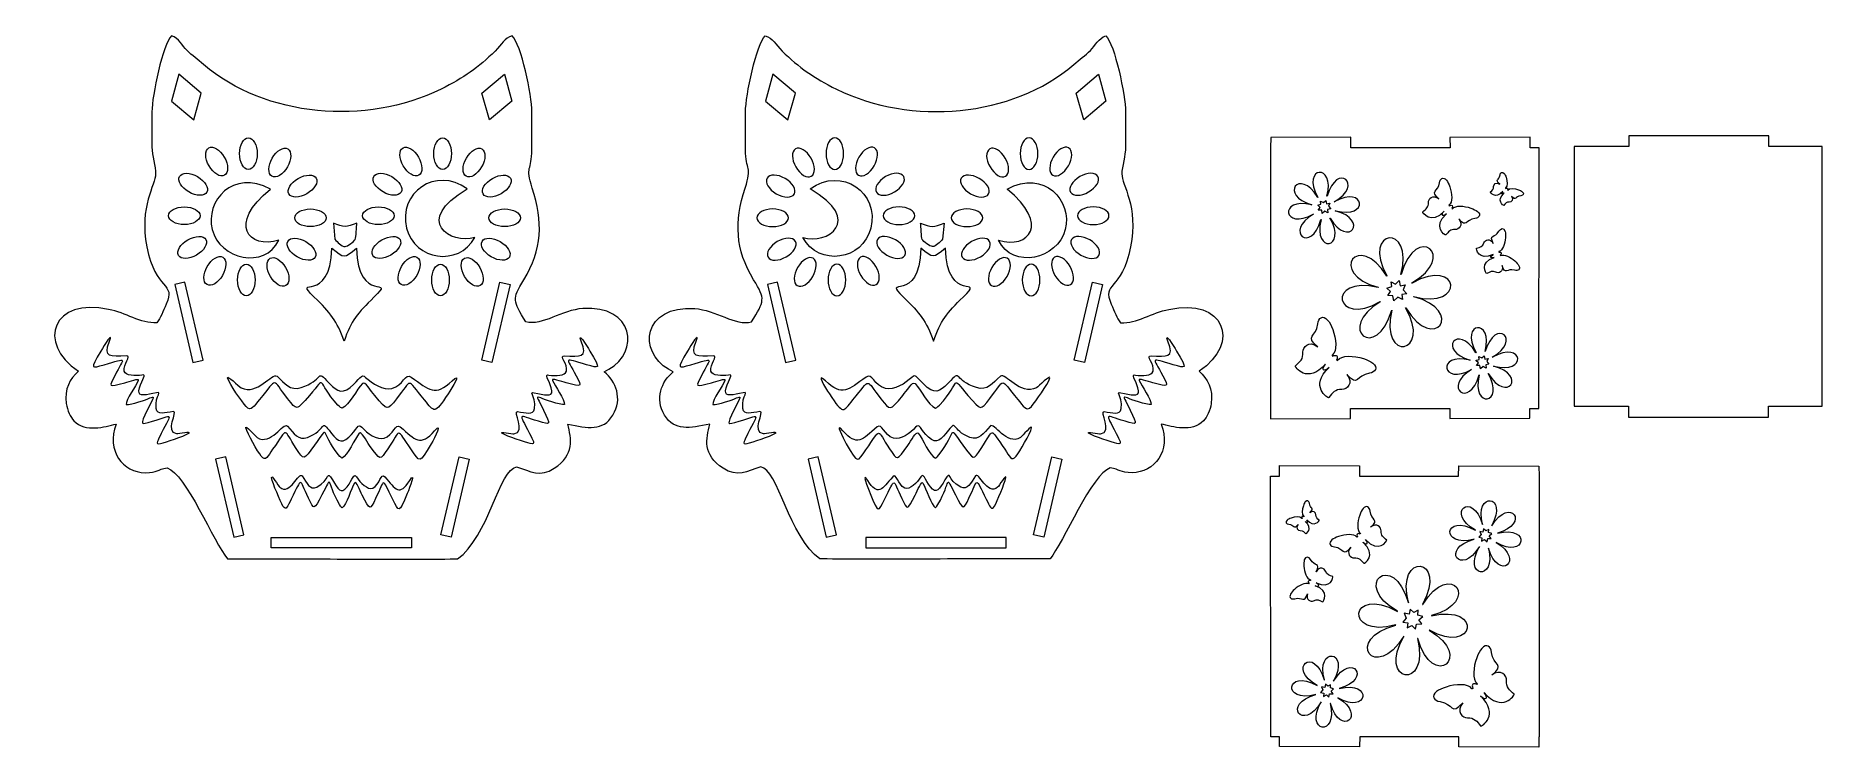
# Model space of a CAD drawing. Header units: centimetres. Extents: x -44.2 to 7.1, y -12.2 to 8.3.
import ezdxf

# ---------------------------------------------------------------- set-up
doc = ezdxf.new("R2010")
doc.units = ezdxf.units.CM
doc.header["$MEASUREMENT"] = 0
doc.layers.add('layer 1', color=7, linetype='Continuous')

msp = doc.modelspace()

# ---------------------------------------------------------------- linework, layer by layer
at = {"layer": 'layer 1', "color": 225, "lineweight": 9}
for points in [[(-29.91542, 6.07866), (-29.91542, 6.07866), (-29.91542, 5.00627), (-29.91542, 5.00627), (-29.91542, 5.00627), (-29.91542, 4.36729), (-30.11688, 4.53827), (-29.90376, 3.88823), (-29.90376, 3.88823), (-29.59033, 2.93234), (-29.61589, 2.12792), (-30.14689, 1.26315), (-30.14689, 1.26315), (-30.49973, 0.68849), (-30.45558, 0.66868), (-30.08878, 0.05037), (-30.08878, 0.05037), (-29.61888, -0.06645), (-29.0513, 0.39443), (-28.45588, 0.4364), (-28.45588, 0.4364), (-26.97266, 0.54095), (-26.81633, -0.80911), (-27.7079, -1.30783), (-27.7079, -1.30783), (-27.7079, -1.30783), (-27.83715, -1.38078), (-27.83715, -1.38078), (-27.83715, -1.38078), (-27.50393, -1.65001), (-27.30308, -2.15432), (-27.58947, -2.61948), (-27.58947, -2.61948), (-27.88188, -3.09444), (-28.31036, -2.99749), (-28.88778, -2.88117), (-28.88778, -2.88117), (-28.78466, -3.30665), (-28.67532, -3.75514), (-29.27438, -4.14905), (-29.27438, -4.14905), (-29.67486, -4.41241), (-29.95599, -4.23178), (-30.35602, -4.11072), (-30.35602, -4.11072), (-30.83696, -4.15133), (-31.16453, -6.12782), (-32.05247, -6.74916), (-32.05247, -6.74916), (-32.05247, -6.74916), (-34.23759, -6.76069), (-35.50468, -6.7514), (-35.50468, -6.7514), (-36.52907, -6.74388), (-38.65902, -6.74239), (-38.65902, -6.74239), (-38.65902, -6.74239), (-39.03152, -6.29885), (-39.86515, -4.28418), (-40.38529, -4.13947), (-40.38529, -4.13947), (-40.67876, -4.17984), (-40.65234, -4.27578), (-41.01518, -4.27356), (-41.01518, -4.27356), (-41.65021, -4.26966), (-42.14393, -3.64965), (-41.85257, -2.88026), (-41.85257, -2.88026), (-42.18495, -2.95095), (-42.72484, -3.13299), (-43.06514, -2.78466), (-43.06514, -2.78466), (-43.16392, -2.68355), (-43.25368, -2.48209), (-43.28393, -2.28969), (-43.28393, -2.28969), (-43.34938, -1.87378), (-43.17529, -1.57567), (-42.93655, -1.36507), (-42.93655, -1.36507), (-44.16038, -0.53861), (-43.65202, 0.75693), (-42.06803, 0.41307), (-42.06803, 0.41307), (-41.58029, 0.31816), (-41.15337, 0.00121), (-40.68376, 0.02693), (-40.68376, 0.02693), (-40.57108, 0.16452), (-40.51025, 0.35682), (-40.41419, 0.56404), (-40.41419, 0.56404), (-40.12371, 1.19063), (-40.72009, 0.9287), (-40.97066, 2.20737), (-40.97066, 2.20737), (-41.20062, 3.38087), (-40.71827, 3.97397), (-40.71873, 4.29994), (-40.71873, 4.29994), (-40.71903, 4.50063), (-40.82408, 4.83361), (-40.82408, 5.06937), (-40.82408, 5.06937), (-40.82408, 5.06937), (-40.82408, 6.07866), (-40.82408, 6.07866), (-40.82408, 6.07866), (-40.82408, 6.54272), (-40.51657, 8.02547), (-40.25912, 8.26285), (-40.25912, 8.26285), (-40.05438, 8.18963), (-39.9514, 7.98307), (-39.81699, 7.84504), (-39.81699, 7.84504), (-39.66779, 7.69167), (-39.50459, 7.57824), (-39.34128, 7.43818), (-39.34128, 7.43818), (-37.57437, 5.92268), (-34.67076, 5.6755), (-32.52328, 6.73286), (-32.52328, 6.73286), (-31.87061, 7.05423), (-31.45855, 7.34894), (-30.9663, 7.82537), (-30.9663, 7.82537), (-30.77617, 8.00945), (-30.70548, 8.20226), (-30.4822, 8.2637), (-30.4822, 8.2637), (-30.2247, 8.02799), (-29.91542, 6.54585), (-29.91542, 6.07866)], [(-23.7822, 6.07866), (-23.7822, 6.07866), (-23.7822, 5.00627), (-23.7822, 5.00627), (-23.7822, 5.00627), (-23.7822, 4.36729), (-23.58074, 4.53827), (-23.79386, 3.88823), (-23.79386, 3.88823), (-24.10729, 2.93234), (-24.08173, 2.12792), (-23.55073, 1.26315), (-23.55073, 1.26315), (-23.19789, 0.68849), (-23.24204, 0.66868), (-23.60884, 0.05037), (-23.60884, 0.05037), (-24.07874, -0.06645), (-24.64632, 0.39443), (-25.24174, 0.4364), (-25.24174, 0.4364), (-26.72496, 0.54095), (-26.88129, -0.80911), (-25.98972, -1.30783), (-25.98972, -1.30783), (-25.98972, -1.30783), (-25.86047, -1.38078), (-25.86047, -1.38078), (-25.86047, -1.38078), (-26.19369, -1.65001), (-26.39454, -2.15432), (-26.10815, -2.61948), (-26.10815, -2.61948), (-25.81574, -3.09444), (-25.38726, -2.99749), (-24.80984, -2.88117), (-24.80984, -2.88117), (-24.91296, -3.30665), (-25.0223, -3.75514), (-24.42324, -4.14905), (-24.42324, -4.14905), (-24.02276, -4.41241), (-23.74163, -4.23178), (-23.3416, -4.11072), (-23.3416, -4.11072), (-22.86066, -4.15133), (-22.53309, -6.12782), (-21.64515, -6.74916), (-21.64515, -6.74916), (-21.64515, -6.74916), (-19.46003, -6.76069), (-18.19294, -6.7514), (-18.19294, -6.7514), (-17.16855, -6.74388), (-15.0386, -6.74239), (-15.0386, -6.74239), (-15.0386, -6.74239), (-14.6661, -6.29885), (-13.83247, -4.28418), (-13.31233, -4.13947), (-13.31233, -4.13947), (-13.01886, -4.17984), (-13.04528, -4.27578), (-12.68244, -4.27356), (-12.68244, -4.27356), (-12.04741, -4.26966), (-11.55369, -3.64965), (-11.84505, -2.88026), (-11.84505, -2.88026), (-11.51267, -2.95095), (-10.97278, -3.13299), (-10.63248, -2.78466), (-10.63248, -2.78466), (-10.5337, -2.68355), (-10.44394, -2.48209), (-10.41369, -2.28969), (-10.41369, -2.28969), (-10.34824, -1.87378), (-10.52233, -1.57567), (-10.76107, -1.36507), (-10.76107, -1.36507), (-9.53724, -0.53861), (-10.0456, 0.75693), (-11.62959, 0.41307), (-11.62959, 0.41307), (-12.11733, 0.31816), (-12.54425, 0.00121), (-13.01386, 0.02693), (-13.01386, 0.02693), (-13.12654, 0.16452), (-13.18737, 0.35682), (-13.28343, 0.56404), (-13.28343, 0.56404), (-13.57391, 1.19063), (-12.97753, 0.9287), (-12.72696, 2.20737), (-12.72696, 2.20737), (-12.497, 3.38087), (-12.97935, 3.97397), (-12.97889, 4.29994), (-12.97889, 4.29994), (-12.97859, 4.50063), (-12.87354, 4.83361), (-12.87354, 5.06937), (-12.87354, 5.06937), (-12.87354, 5.06937), (-12.87354, 6.07866), (-12.87354, 6.07866), (-12.87354, 6.07866), (-12.87354, 6.54272), (-13.18105, 8.02547), (-13.4385, 8.26285), (-13.4385, 8.26285), (-13.64324, 8.18963), (-13.74622, 7.98307), (-13.88063, 7.84504), (-13.88063, 7.84504), (-14.02983, 7.69167), (-14.19303, 7.57824), (-14.35634, 7.43818), (-14.35634, 7.43818), (-16.12325, 5.92268), (-19.02686, 5.6755), (-21.17434, 6.73286), (-21.17434, 6.73286), (-21.82701, 7.05423), (-22.23907, 7.34894), (-22.73132, 7.82537), (-22.73132, 7.82537), (-22.92145, 8.00945), (-22.99214, 8.20226), (-23.21542, 8.2637), (-23.21542, 8.2637), (-23.47292, 8.02799), (-23.7822, 6.54585), (-23.7822, 6.07866)]]:
    msp.add_open_spline(points, degree=3, knots=[0, 0, 0, 0, 0.02857143, 0.02857143, 0.02857143, 0.02857143, 0.05714286, 0.05714286, 0.05714286, 0.05714286, 0.08571429, 0.08571429, 0.08571429, 0.08571429, 0.11428571, 0.11428571, 0.11428571, 0.11428571, 0.14285714, 0.14285714, 0.14285714, 0.14285714, 0.17142857, 0.17142857, 0.17142857, 0.17142857, 0.2, 0.2, 0.2, 0.2, 0.22857143, 0.22857143, 0.22857143, 0.22857143, 0.25714286, 0.25714286, 0.25714286, 0.25714286, 0.28571429, 0.28571429, 0.28571429, 0.28571429, 0.31428571, 0.31428571, 0.31428571, 0.31428571, 0.34285714, 0.34285714, 0.34285714, 0.34285714, 0.37142857, 0.37142857, 0.37142857, 0.37142857, 0.4, 0.4, 0.4, 0.4, 0.42857143, 0.42857143, 0.42857143, 0.42857143, 0.45714286, 0.45714286, 0.45714286, 0.45714286, 0.48571429, 0.48571429, 0.48571429, 0.48571429, 0.51428571, 0.51428571, 0.51428571, 0.51428571, 0.54285714, 0.54285714, 0.54285714, 0.54285714, 0.57142857, 0.57142857, 0.57142857, 0.57142857, 0.6, 0.6, 0.6, 0.6, 0.62857143, 0.62857143, 0.62857143, 0.62857143, 0.65714286, 0.65714286, 0.65714286, 0.65714286, 0.68571429, 0.68571429, 0.68571429, 0.68571429, 0.71428571, 0.71428571, 0.71428571, 0.71428571, 0.74285714, 0.74285714, 0.74285714, 0.74285714, 0.77142857, 0.77142857, 0.77142857, 0.77142857, 0.8, 0.8, 0.8, 0.8, 0.82857143, 0.82857143, 0.82857143, 0.82857143, 0.85714286, 0.85714286, 0.85714286, 0.85714286, 0.88571429, 0.88571429, 0.88571429, 0.88571429, 0.91428571, 0.91428571, 0.91428571, 0.91428571, 0.94285714, 0.94285714, 0.94285714, 0.94285714, 1, 1, 1, 1], dxfattribs=at)
at = {"layer": 'layer 1', "color": 7, "lineweight": 9}
for points, knots in [([(-39.40664, 6.61328), (-39.40664, 6.61328), (-39.62313, 5.85226), (-39.62313, 5.85226), (-39.62313, 5.85226), (-39.62313, 5.85226), (-40.26398, 6.38609), (-40.26398, 6.38609), (-40.26398, 6.38609), (-40.26398, 6.38609), (-40.05285, 7.16447), (-40.05285, 7.16447), (-40.05285, 7.16447), (-40.05285, 7.16447), (-39.40664, 6.61328), (-39.40664, 6.61328)], [0, 0, 0, 0, 0.2, 0.2, 0.2, 0.2, 0.4, 0.4, 0.4, 0.4, 0.6, 0.6, 0.6, 0.6, 1, 1, 1, 1]), ([(-31.34962, 6.61328), (-31.34962, 6.61328), (-31.13313, 5.85226), (-31.13313, 5.85226), (-31.13313, 5.85226), (-31.13313, 5.85226), (-30.49228, 6.38609), (-30.49228, 6.38609), (-30.49228, 6.38609), (-30.49228, 6.38609), (-30.70341, 7.16447), (-30.70341, 7.16447), (-30.70341, 7.16447), (-30.70341, 7.16447), (-31.34962, 6.61328), (-31.34962, 6.61328)], [0, 0, 0, 0, 0.2, 0.2, 0.2, 0.2, 0.4, 0.4, 0.4, 0.4, 0.6, 0.6, 0.6, 0.6, 1, 1, 1, 1]), ([(-22.348, 6.61328), (-22.348, 6.61328), (-22.56449, 5.85226), (-22.56449, 5.85226), (-22.56449, 5.85226), (-22.56449, 5.85226), (-23.20534, 6.38609), (-23.20534, 6.38609), (-23.20534, 6.38609), (-23.20534, 6.38609), (-22.99421, 7.16447), (-22.99421, 7.16447), (-22.99421, 7.16447), (-22.99421, 7.16447), (-22.348, 6.61328), (-22.348, 6.61328)], [0, 0, 0, 0, 0.2, 0.2, 0.2, 0.2, 0.4, 0.4, 0.4, 0.4, 0.6, 0.6, 0.6, 0.6, 1, 1, 1, 1]), ([(-14.29098, 6.61328), (-14.29098, 6.61328), (-14.07449, 5.85226), (-14.07449, 5.85226), (-14.07449, 5.85226), (-14.07449, 5.85226), (-13.43364, 6.38609), (-13.43364, 6.38609), (-13.43364, 6.38609), (-13.43364, 6.38609), (-13.64477, 7.16447), (-13.64477, 7.16447), (-13.64477, 7.16447), (-13.64477, 7.16447), (-14.29098, 6.61328), (-14.29098, 6.61328)], [0, 0, 0, 0, 0.2, 0.2, 0.2, 0.2, 0.4, 0.4, 0.4, 0.4, 0.6, 0.6, 0.6, 0.6, 1, 1, 1, 1]), ([(-38.05502, 5.33494), (-38.19447, 5.33494), (-38.30754, 5.1321), (-38.30754, 4.88188), (-38.30754, 4.88188), (-38.30754, 4.63165), (-38.19447, 4.4288), (-38.05502, 4.4288), (-38.05502, 4.4288), (-37.91555, 4.4288), (-37.80247, 4.63165), (-37.80248, 4.88188), (-37.80248, 4.88188), (-37.80248, 5.1321), (-37.91555, 5.33495), (-38.05502, 5.33494)], [0, 0, 0, 0, 0.2, 0.2, 0.2, 0.2, 0.4, 0.4, 0.4, 0.4, 0.6, 0.6, 0.6, 0.6, 1, 1, 1, 1]), ([(-32.47941, 5.33494), (-32.61887, 5.33494), (-32.73193, 5.1321), (-32.73193, 4.88188), (-32.73193, 4.88188), (-32.73193, 4.63165), (-32.61887, 4.4288), (-32.47941, 4.4288), (-32.47941, 4.4288), (-32.33995, 4.4288), (-32.22686, 4.63165), (-32.22688, 4.88188), (-32.22688, 4.88188), (-32.22688, 5.1321), (-32.33995, 5.33495), (-32.47941, 5.33494)], [0, 0, 0, 0, 0.2, 0.2, 0.2, 0.2, 0.4, 0.4, 0.4, 0.4, 0.6, 0.6, 0.6, 0.6, 1, 1, 1, 1]), ([(-21.21821, 5.33494), (-21.07875, 5.33494), (-20.96569, 5.1321), (-20.96569, 4.88188), (-20.96569, 4.88188), (-20.96569, 4.63165), (-21.07875, 4.4288), (-21.21821, 4.4288), (-21.21821, 4.4288), (-21.35767, 4.4288), (-21.47076, 4.63165), (-21.47074, 4.88188), (-21.47074, 4.88188), (-21.47074, 5.1321), (-21.35767, 5.33495), (-21.21821, 5.33494)], [0, 0, 0, 0, 0.2, 0.2, 0.2, 0.2, 0.4, 0.4, 0.4, 0.4, 0.6, 0.6, 0.6, 0.6, 1, 1, 1, 1]), ([(-15.6426, 5.33494), (-15.50315, 5.33494), (-15.39008, 5.1321), (-15.39008, 4.88188), (-15.39008, 4.88188), (-15.39008, 4.63165), (-15.50315, 4.4288), (-15.6426, 4.4288), (-15.6426, 4.4288), (-15.78207, 4.4288), (-15.89515, 4.63165), (-15.89514, 4.88188), (-15.89514, 4.88188), (-15.89514, 5.1321), (-15.78207, 5.33495), (-15.6426, 5.33494)], [0, 0, 0, 0, 0.2, 0.2, 0.2, 0.2, 0.4, 0.4, 0.4, 0.4, 0.6, 0.6, 0.6, 0.6, 1, 1, 1, 1]), ([(-39.19167, 5.04629), (-39.31247, 4.97657), (-39.30896, 4.74436), (-39.18385, 4.52767), (-39.18385, 4.52767), (-39.05873, 4.31095), (-38.85939, 4.19183), (-38.73861, 4.26156), (-38.73861, 4.26156), (-38.61782, 4.33128), (-38.62132, 4.56349), (-38.74644, 4.7802), (-38.74644, 4.7802), (-38.87156, 4.9969), (-39.0709, 5.11604), (-39.19167, 5.04629)], [0, 0, 0, 0, 0.2, 0.2, 0.2, 0.2, 0.4, 0.4, 0.4, 0.4, 0.6, 0.6, 0.6, 0.6, 1, 1, 1, 1]), ([(-36.92631, 5.01658), (-37.04708, 5.08633), (-37.24642, 4.96719), (-37.37153, 4.75049), (-37.37153, 4.75049), (-37.49665, 4.53377), (-37.50016, 4.30158), (-37.37938, 4.23184), (-37.37938, 4.23184), (-37.25859, 4.16211), (-37.05925, 4.28125), (-36.93413, 4.49794), (-36.93413, 4.49794), (-36.80903, 4.71466), (-36.80551, 4.94686), (-36.92631, 5.01658)], [0, 0, 0, 0, 0.2, 0.2, 0.2, 0.2, 0.4, 0.4, 0.4, 0.4, 0.6, 0.6, 0.6, 0.6, 1, 1, 1, 1]), ([(-33.61607, 5.04629), (-33.73687, 4.97657), (-33.73336, 4.74436), (-33.60825, 4.52767), (-33.60825, 4.52767), (-33.48313, 4.31095), (-33.28379, 4.19183), (-33.16301, 4.26156), (-33.16301, 4.26156), (-33.04222, 4.33128), (-33.04572, 4.56349), (-33.17084, 4.7802), (-33.17084, 4.7802), (-33.29596, 4.9969), (-33.4953, 5.11604), (-33.61607, 5.04629)], [0, 0, 0, 0, 0.2, 0.2, 0.2, 0.2, 0.4, 0.4, 0.4, 0.4, 0.6, 0.6, 0.6, 0.6, 1, 1, 1, 1]), ([(-31.35071, 5.01658), (-31.47148, 5.08633), (-31.67082, 4.96719), (-31.79592, 4.75049), (-31.79592, 4.75049), (-31.92104, 4.53377), (-31.92456, 4.30158), (-31.80377, 4.23184), (-31.80377, 4.23184), (-31.68299, 4.16211), (-31.48365, 4.28125), (-31.35853, 4.49794), (-31.35853, 4.49794), (-31.23342, 4.71466), (-31.22991, 4.94686), (-31.35071, 5.01658)], [0, 0, 0, 0, 0.2, 0.2, 0.2, 0.2, 0.4, 0.4, 0.4, 0.4, 0.6, 0.6, 0.6, 0.6, 1, 1, 1, 1]), ([(-22.34691, 5.01658), (-22.22614, 5.08633), (-22.0268, 4.96719), (-21.9017, 4.75049), (-21.9017, 4.75049), (-21.77658, 4.53377), (-21.77306, 4.30158), (-21.89385, 4.23184), (-21.89385, 4.23184), (-22.01463, 4.16211), (-22.21397, 4.28125), (-22.33909, 4.49794), (-22.33909, 4.49794), (-22.4642, 4.71466), (-22.46771, 4.94686), (-22.34691, 5.01658)], [0, 0, 0, 0, 0.2, 0.2, 0.2, 0.2, 0.4, 0.4, 0.4, 0.4, 0.6, 0.6, 0.6, 0.6, 1, 1, 1, 1]), ([(-20.08155, 5.04629), (-19.96075, 4.97657), (-19.96426, 4.74436), (-20.08937, 4.52767), (-20.08937, 4.52767), (-20.21449, 4.31095), (-20.41383, 4.19183), (-20.53461, 4.26156), (-20.53461, 4.26156), (-20.6554, 4.33128), (-20.6519, 4.56349), (-20.52678, 4.7802), (-20.52678, 4.7802), (-20.40166, 4.9969), (-20.20232, 5.11604), (-20.08155, 5.04629)], [0, 0, 0, 0, 0.2, 0.2, 0.2, 0.2, 0.4, 0.4, 0.4, 0.4, 0.6, 0.6, 0.6, 0.6, 1, 1, 1, 1]), ([(-16.77131, 5.01658), (-16.65054, 5.08633), (-16.4512, 4.96719), (-16.32609, 4.75049), (-16.32609, 4.75049), (-16.20097, 4.53377), (-16.19746, 4.30158), (-16.31824, 4.23184), (-16.31824, 4.23184), (-16.43903, 4.16211), (-16.63837, 4.28125), (-16.76349, 4.49794), (-16.76349, 4.49794), (-16.88859, 4.71466), (-16.89211, 4.94686), (-16.77131, 5.01658)], [0, 0, 0, 0, 0.2, 0.2, 0.2, 0.2, 0.4, 0.4, 0.4, 0.4, 0.6, 0.6, 0.6, 0.6, 1, 1, 1, 1]), ([(-14.50595, 5.04629), (-14.38515, 4.97657), (-14.38866, 4.74436), (-14.51377, 4.52767), (-14.51377, 4.52767), (-14.63889, 4.31095), (-14.83823, 4.19183), (-14.95901, 4.26156), (-14.95901, 4.26156), (-15.0798, 4.33128), (-15.0763, 4.56349), (-14.95118, 4.7802), (-14.95118, 4.7802), (-14.82606, 4.9969), (-14.62672, 5.11604), (-14.50595, 5.04629)], [0, 0, 0, 0, 0.2, 0.2, 0.2, 0.2, 0.4, 0.4, 0.4, 0.4, 0.6, 0.6, 0.6, 0.6, 1, 1, 1, 1]), ([(-40.03174, 4.22798), (-40.10149, 4.10721), (-39.98234, 3.90787), (-39.76564, 3.78276), (-39.76564, 3.78276), (-39.54893, 3.65764), (-39.31673, 3.65414), (-39.247, 3.77491), (-39.247, 3.77491), (-39.17727, 3.8957), (-39.29639, 4.09505), (-39.5131, 4.22016), (-39.5131, 4.22016), (-39.72982, 4.34528), (-39.96202, 4.34877), (-40.03174, 4.22798)], [0, 0, 0, 0, 0.2, 0.2, 0.2, 0.2, 0.4, 0.4, 0.4, 0.4, 0.6, 0.6, 0.6, 0.6, 1, 1, 1, 1]), ([(-37.42365, 3.86353), (-38.66656, 2.85453), (-38.04975, 2.13688), (-37.17873, 2.39483), (-37.17873, 2.39483), (-37.58245, 1.55428), (-38.87805, 1.84663), (-39.09369, 2.70148), (-39.09369, 2.70148), (-39.29989, 3.51898), (-38.50237, 4.45045), (-37.42365, 3.86353)], [0, 0, 0, 0, 0.25, 0.25, 0.25, 0.25, 0.5, 0.5, 0.5, 0.5, 1, 1, 1, 1]), ([(-36.108, 4.17651), (-36.17773, 4.29731), (-36.40993, 4.29381), (-36.62662, 4.16869), (-36.62662, 4.16869), (-36.84334, 4.04357), (-36.96247, 3.84423), (-36.89274, 3.72345), (-36.89274, 3.72345), (-36.82301, 3.60268), (-36.5908, 3.60616), (-36.37409, 3.73128), (-36.37409, 3.73128), (-36.15739, 3.85641), (-36.03825, 4.05576), (-36.108, 4.17651)], [0, 0, 0, 0, 0.2, 0.2, 0.2, 0.2, 0.4, 0.4, 0.4, 0.4, 0.6, 0.6, 0.6, 0.6, 1, 1, 1, 1]), ([(-34.45614, 4.22798), (-34.52588, 4.10721), (-34.40673, 3.90787), (-34.19003, 3.78276), (-34.19003, 3.78276), (-33.97332, 3.65764), (-33.74113, 3.65414), (-33.6714, 3.77491), (-33.6714, 3.77491), (-33.60166, 3.8957), (-33.72079, 4.09505), (-33.9375, 4.22016), (-33.9375, 4.22016), (-34.15421, 4.34528), (-34.38642, 4.34877), (-34.45614, 4.22798)], [0, 0, 0, 0, 0.2, 0.2, 0.2, 0.2, 0.4, 0.4, 0.4, 0.4, 0.6, 0.6, 0.6, 0.6, 1, 1, 1, 1]), ([(-31.76954, 3.8708), (-33.34054, 2.95396), (-32.24751, 2.25861), (-31.55607, 2.47284), (-31.55607, 2.47284), (-32.02704, 1.62993), (-33.27893, 1.81744), (-33.5112, 2.74433), (-33.5112, 2.74433), (-33.7643, 3.75413), (-32.68421, 4.52826), (-31.76954, 3.8708)], [0, 0, 0, 0, 0.25, 0.25, 0.25, 0.25, 0.5, 0.5, 0.5, 0.5, 1, 1, 1, 1]), ([(-30.5324, 4.17651), (-30.60213, 4.29731), (-30.83432, 4.29381), (-31.05102, 4.16869), (-31.05102, 4.16869), (-31.26773, 4.04357), (-31.38687, 3.84423), (-31.31714, 3.72345), (-31.31714, 3.72345), (-31.2474, 3.60268), (-31.0152, 3.60616), (-30.79849, 3.73128), (-30.79849, 3.73128), (-30.58179, 3.85641), (-30.46265, 4.05576), (-30.5324, 4.17651)], [0, 0, 0, 0, 0.2, 0.2, 0.2, 0.2, 0.4, 0.4, 0.4, 0.4, 0.6, 0.6, 0.6, 0.6, 1, 1, 1, 1]), ([(-23.16522, 4.17651), (-23.09549, 4.29731), (-22.8633, 4.29381), (-22.6466, 4.16869), (-22.6466, 4.16869), (-22.42989, 4.04357), (-22.31075, 3.84423), (-22.38048, 3.72345), (-22.38048, 3.72345), (-22.45022, 3.60268), (-22.68242, 3.60616), (-22.89913, 3.73128), (-22.89913, 3.73128), (-23.11583, 3.85641), (-23.23497, 4.05576), (-23.16522, 4.17651)], [0, 0, 0, 0, 0.2, 0.2, 0.2, 0.2, 0.4, 0.4, 0.4, 0.4, 0.6, 0.6, 0.6, 0.6, 1, 1, 1, 1]), ([(-21.92808, 3.8708), (-20.35708, 2.95396), (-21.45011, 2.25861), (-22.14155, 2.47284), (-22.14155, 2.47284), (-21.67058, 1.62993), (-20.41869, 1.81744), (-20.18642, 2.74433), (-20.18642, 2.74433), (-19.93332, 3.75413), (-21.01341, 4.52826), (-21.92808, 3.8708)], [0, 0, 0, 0, 0.25, 0.25, 0.25, 0.25, 0.5, 0.5, 0.5, 0.5, 1, 1, 1, 1]), ([(-19.24148, 4.22798), (-19.17174, 4.10721), (-19.29089, 3.90787), (-19.50759, 3.78276), (-19.50759, 3.78276), (-19.7243, 3.65764), (-19.95649, 3.65414), (-20.02622, 3.77491), (-20.02622, 3.77491), (-20.09596, 3.8957), (-19.97683, 4.09505), (-19.76012, 4.22016), (-19.76012, 4.22016), (-19.54341, 4.34528), (-19.3112, 4.34877), (-19.24148, 4.22798)], [0, 0, 0, 0, 0.2, 0.2, 0.2, 0.2, 0.4, 0.4, 0.4, 0.4, 0.6, 0.6, 0.6, 0.6, 1, 1, 1, 1]), ([(-17.58962, 4.17651), (-17.51989, 4.29731), (-17.28769, 4.29381), (-17.071, 4.16869), (-17.071, 4.16869), (-16.85428, 4.04357), (-16.73515, 3.84423), (-16.80488, 3.72345), (-16.80488, 3.72345), (-16.87461, 3.60268), (-17.10682, 3.60616), (-17.32353, 3.73128), (-17.32353, 3.73128), (-17.54023, 3.85641), (-17.65937, 4.05576), (-17.58962, 4.17651)], [0, 0, 0, 0, 0.2, 0.2, 0.2, 0.2, 0.4, 0.4, 0.4, 0.4, 0.6, 0.6, 0.6, 0.6, 1, 1, 1, 1]), ([(-16.27397, 3.86353), (-15.03106, 2.85453), (-15.64787, 2.13688), (-16.51889, 2.39483), (-16.51889, 2.39483), (-16.11517, 1.55428), (-14.81957, 1.84663), (-14.60393, 2.70148), (-14.60393, 2.70148), (-14.39773, 3.51898), (-15.19525, 4.45045), (-16.27397, 3.86353)], [0, 0, 0, 0, 0.25, 0.25, 0.25, 0.25, 0.5, 0.5, 0.5, 0.5, 1, 1, 1, 1]), ([(-13.66588, 4.22798), (-13.59613, 4.10721), (-13.71528, 3.90787), (-13.93198, 3.78276), (-13.93198, 3.78276), (-14.14869, 3.65764), (-14.38089, 3.65414), (-14.45062, 3.77491), (-14.45062, 3.77491), (-14.52035, 3.8957), (-14.40123, 4.09505), (-14.18452, 4.22016), (-14.18452, 4.22016), (-13.9678, 4.34528), (-13.7356, 4.34877), (-13.66588, 4.22798)], [0, 0, 0, 0, 0.2, 0.2, 0.2, 0.2, 0.4, 0.4, 0.4, 0.4, 0.6, 0.6, 0.6, 0.6, 1, 1, 1, 1]), ([(-40.35008, 3.09929), (-40.3501, 2.9598), (-40.14726, 2.84675), (-39.89705, 2.84675), (-39.89705, 2.84675), (-39.64679, 2.84675), (-39.44396, 2.95982), (-39.44396, 3.09929), (-39.44396, 3.09929), (-39.44396, 3.23874), (-39.64679, 3.35182), (-39.89703, 3.35182), (-39.89703, 3.35182), (-40.14726, 3.35181), (-40.35011, 3.23874), (-40.35008, 3.09929)], [0, 0, 0, 0, 0.2, 0.2, 0.2, 0.2, 0.4, 0.4, 0.4, 0.4, 0.6, 0.6, 0.6, 0.6, 1, 1, 1, 1]), ([(-35.81936, 3.03986), (-35.81935, 3.17932), (-36.02219, 3.29238), (-36.2724, 3.29238), (-36.2724, 3.29238), (-36.52265, 3.29238), (-36.72549, 3.17932), (-36.72549, 3.03986), (-36.72549, 3.03986), (-36.72549, 2.90039), (-36.52265, 2.78732), (-36.27241, 2.78732), (-36.27241, 2.78732), (-36.02219, 2.78732), (-35.81934, 2.90039), (-35.81936, 3.03986)], [0, 0, 0, 0, 0.2, 0.2, 0.2, 0.2, 0.4, 0.4, 0.4, 0.4, 0.6, 0.6, 0.6, 0.6, 1, 1, 1, 1]), ([(-34.77448, 3.09929), (-34.77449, 2.9598), (-34.57166, 2.84675), (-34.32145, 2.84675), (-34.32145, 2.84675), (-34.07119, 2.84675), (-33.86835, 2.95982), (-33.86835, 3.09929), (-33.86835, 3.09929), (-33.86835, 3.23874), (-34.07119, 3.35182), (-34.32143, 3.35182), (-34.32143, 3.35182), (-34.57166, 3.35181), (-34.77451, 3.23874), (-34.77448, 3.09929)], [0, 0, 0, 0, 0.2, 0.2, 0.2, 0.2, 0.4, 0.4, 0.4, 0.4, 0.6, 0.6, 0.6, 0.6, 1, 1, 1, 1]), ([(-30.24376, 3.03986), (-30.24375, 3.17932), (-30.44658, 3.29238), (-30.6968, 3.29238), (-30.6968, 3.29238), (-30.94705, 3.29238), (-31.14989, 3.17932), (-31.14989, 3.03986), (-31.14989, 3.03986), (-31.14989, 2.90039), (-30.94705, 2.78732), (-30.69681, 2.78732), (-30.69681, 2.78732), (-30.44658, 2.78732), (-30.24373, 2.90039), (-30.24376, 3.03986)], [0, 0, 0, 0, 0.2, 0.2, 0.2, 0.2, 0.4, 0.4, 0.4, 0.4, 0.6, 0.6, 0.6, 0.6, 1, 1, 1, 1]), ([(-23.45386, 3.03986), (-23.45387, 3.17932), (-23.25104, 3.29238), (-23.00082, 3.29238), (-23.00082, 3.29238), (-22.75057, 3.29238), (-22.54773, 3.17932), (-22.54773, 3.03986), (-22.54773, 3.03986), (-22.54773, 2.90039), (-22.75057, 2.78732), (-23.00081, 2.78732), (-23.00081, 2.78732), (-23.25104, 2.78732), (-23.45389, 2.90039), (-23.45386, 3.03986)], [0, 0, 0, 0, 0.2, 0.2, 0.2, 0.2, 0.4, 0.4, 0.4, 0.4, 0.6, 0.6, 0.6, 0.6, 1, 1, 1, 1]), ([(-18.92314, 3.09929), (-18.92313, 2.9598), (-19.12596, 2.84675), (-19.37617, 2.84675), (-19.37617, 2.84675), (-19.62643, 2.84675), (-19.82927, 2.95982), (-19.82927, 3.09929), (-19.82927, 3.09929), (-19.82927, 3.23874), (-19.62643, 3.35182), (-19.37619, 3.35182), (-19.37619, 3.35182), (-19.12596, 3.35181), (-18.92311, 3.23874), (-18.92314, 3.09929)], [0, 0, 0, 0, 0.2, 0.2, 0.2, 0.2, 0.4, 0.4, 0.4, 0.4, 0.6, 0.6, 0.6, 0.6, 1, 1, 1, 1]), ([(-17.87826, 3.03986), (-17.87827, 3.17932), (-17.67543, 3.29238), (-17.42522, 3.29238), (-17.42522, 3.29238), (-17.17497, 3.29238), (-16.97213, 3.17932), (-16.97213, 3.03986), (-16.97213, 3.03986), (-16.97213, 2.90039), (-17.17497, 2.78732), (-17.42521, 2.78732), (-17.42521, 2.78732), (-17.67543, 2.78732), (-17.87828, 2.90039), (-17.87826, 3.03986)], [0, 0, 0, 0, 0.2, 0.2, 0.2, 0.2, 0.4, 0.4, 0.4, 0.4, 0.6, 0.6, 0.6, 0.6, 1, 1, 1, 1]), ([(-13.34754, 3.09929), (-13.34752, 2.9598), (-13.55036, 2.84675), (-13.80057, 2.84675), (-13.80057, 2.84675), (-14.05083, 2.84675), (-14.25366, 2.95982), (-14.25366, 3.09929), (-14.25366, 3.09929), (-14.25366, 3.23874), (-14.05083, 3.35182), (-13.80059, 3.35182), (-13.80059, 3.35182), (-13.55036, 3.35181), (-13.34751, 3.23874), (-13.34754, 3.09929)], [0, 0, 0, 0, 0.2, 0.2, 0.2, 0.2, 0.4, 0.4, 0.4, 0.4, 0.6, 0.6, 0.6, 0.6, 1, 1, 1, 1]), ([(-35.57156, 2.42294), (-35.57156, 2.42294), (-35.61351, 2.88517), (-35.61351, 2.88517), (-35.61351, 2.88517), (-35.32297, 2.76312), (-35.23385, 2.76287), (-34.94271, 2.88349), (-34.94271, 2.88349), (-34.94956, 2.80533), (-34.96483, 2.46978), (-34.98698, 2.42147), (-34.98698, 2.42147), (-35.01779, 2.35424), (-35.21534, 2.21508), (-35.2798, 2.21524), (-35.2798, 2.21524), (-35.38582, 2.21549), (-35.49493, 2.34517), (-35.57156, 2.42294)], [0, 0, 0, 0, 0.16666667, 0.16666667, 0.16666667, 0.16666667, 0.33333333, 0.33333333, 0.33333333, 0.33333333, 0.5, 0.5, 0.5, 0.5, 0.66666667, 0.66666667, 0.66666667, 0.66666667, 1, 1, 1, 1]), ([(-18.12606, 2.42294), (-18.12606, 2.42294), (-18.08411, 2.88517), (-18.08411, 2.88517), (-18.08411, 2.88517), (-18.37465, 2.76312), (-18.46377, 2.76287), (-18.75491, 2.88349), (-18.75491, 2.88349), (-18.74806, 2.80533), (-18.73279, 2.46978), (-18.71064, 2.42147), (-18.71064, 2.42147), (-18.67983, 2.35424), (-18.48228, 2.21508), (-18.41782, 2.21524), (-18.41782, 2.21524), (-18.3118, 2.21549), (-18.20269, 2.34517), (-18.12606, 2.42294)], [0, 0, 0, 0, 0.16666667, 0.16666667, 0.16666667, 0.16666667, 0.33333333, 0.33333333, 0.33333333, 0.33333333, 0.5, 0.5, 0.5, 0.5, 0.66666667, 0.66666667, 0.66666667, 0.66666667, 1, 1, 1, 1]), ([(-40.06145, 1.96262), (-39.99171, 1.84183), (-39.75952, 1.84533), (-39.54282, 1.97044), (-39.54282, 1.97044), (-39.32611, 2.09557), (-39.20697, 2.29491), (-39.27671, 2.41568), (-39.27671, 2.41568), (-39.34644, 2.53646), (-39.57865, 2.53297), (-39.79536, 2.40784), (-39.79536, 2.40784), (-40.01206, 2.28274), (-40.1312, 2.08339), (-40.06145, 1.96262)], [0, 0, 0, 0, 0.2, 0.2, 0.2, 0.2, 0.4, 0.4, 0.4, 0.4, 0.6, 0.6, 0.6, 0.6, 1, 1, 1, 1]), ([(-36.13771, 1.91115), (-36.06796, 2.03194), (-36.18711, 2.23128), (-36.40381, 2.35637), (-36.40381, 2.35637), (-36.62052, 2.4815), (-36.85271, 2.485), (-36.92245, 2.36422), (-36.92245, 2.36422), (-36.99218, 2.24345), (-36.87306, 2.04409), (-36.65635, 1.91897), (-36.65635, 1.91897), (-36.43963, 1.79387), (-36.20743, 1.79037), (-36.13771, 1.91115)], [0, 0, 0, 0, 0.2, 0.2, 0.2, 0.2, 0.4, 0.4, 0.4, 0.4, 0.6, 0.6, 0.6, 0.6, 1, 1, 1, 1]), ([(-35.6573, 2.16952), (-35.69764, 0.51158), (-36.82424, 1.41789), (-36.16354, 0.76688), (-36.16354, 0.76688), (-35.69826, 0.30841), (-35.50937, 0.08638), (-35.30974, -0.49893), (-35.30974, -0.49893), (-35.10708, 0.08537), (-34.91711, 0.30637), (-34.44949, 0.76253), (-34.44949, 0.76253), (-33.78551, 1.41019), (-34.91661, 0.50951), (-34.94863, 2.1677), (-34.94863, 2.1677), (-35.30481, 1.87192), (-35.30261, 1.87174), (-35.6573, 2.16952)], [0, 0, 0, 0, 0.16666667, 0.16666667, 0.16666667, 0.16666667, 0.33333333, 0.33333333, 0.33333333, 0.33333333, 0.5, 0.5, 0.5, 0.5, 0.66666667, 0.66666667, 0.66666667, 0.66666667, 1, 1, 1, 1]), ([(-34.48584, 1.96262), (-34.41611, 1.84183), (-34.18392, 1.84533), (-33.96722, 1.97044), (-33.96722, 1.97044), (-33.75051, 2.09557), (-33.63137, 2.29491), (-33.7011, 2.41568), (-33.7011, 2.41568), (-33.77084, 2.53646), (-34.00304, 2.53297), (-34.21976, 2.40784), (-34.21976, 2.40784), (-34.43645, 2.28274), (-34.55559, 2.08339), (-34.48584, 1.96262)], [0, 0, 0, 0, 0.2, 0.2, 0.2, 0.2, 0.4, 0.4, 0.4, 0.4, 0.6, 0.6, 0.6, 0.6, 1, 1, 1, 1]), ([(-30.56211, 1.91115), (-30.49236, 2.03194), (-30.61151, 2.23128), (-30.82821, 2.35637), (-30.82821, 2.35637), (-31.04492, 2.4815), (-31.27711, 2.485), (-31.34684, 2.36422), (-31.34684, 2.36422), (-31.41658, 2.24345), (-31.29745, 2.04409), (-31.08074, 1.91897), (-31.08074, 1.91897), (-30.86403, 1.79387), (-30.63182, 1.79037), (-30.56211, 1.91115)], [0, 0, 0, 0, 0.2, 0.2, 0.2, 0.2, 0.4, 0.4, 0.4, 0.4, 0.6, 0.6, 0.6, 0.6, 1, 1, 1, 1]), ([(-23.13551, 1.91115), (-23.20526, 2.03194), (-23.08611, 2.23128), (-22.86941, 2.35637), (-22.86941, 2.35637), (-22.6527, 2.4815), (-22.42051, 2.485), (-22.35078, 2.36422), (-22.35078, 2.36422), (-22.28104, 2.24345), (-22.40017, 2.04409), (-22.61688, 1.91897), (-22.61688, 1.91897), (-22.83359, 1.79387), (-23.0658, 1.79037), (-23.13551, 1.91115)], [0, 0, 0, 0, 0.2, 0.2, 0.2, 0.2, 0.4, 0.4, 0.4, 0.4, 0.6, 0.6, 0.6, 0.6, 1, 1, 1, 1]), ([(-19.21178, 1.96262), (-19.28151, 1.84183), (-19.5137, 1.84533), (-19.7304, 1.97044), (-19.7304, 1.97044), (-19.94711, 2.09557), (-20.06625, 2.29491), (-19.99652, 2.41568), (-19.99652, 2.41568), (-19.92678, 2.53646), (-19.69458, 2.53297), (-19.47786, 2.40784), (-19.47786, 2.40784), (-19.26117, 2.28274), (-19.14203, 2.08339), (-19.21178, 1.96262)], [0, 0, 0, 0, 0.2, 0.2, 0.2, 0.2, 0.4, 0.4, 0.4, 0.4, 0.6, 0.6, 0.6, 0.6, 1, 1, 1, 1]), ([(-18.04032, 2.16952), (-17.99998, 0.51158), (-16.87338, 1.41789), (-17.53408, 0.76688), (-17.53408, 0.76688), (-17.99936, 0.30841), (-18.18825, 0.08638), (-18.38788, -0.49893), (-18.38788, -0.49893), (-18.59054, 0.08537), (-18.78051, 0.30637), (-19.24813, 0.76253), (-19.24813, 0.76253), (-19.91211, 1.41019), (-18.78101, 0.50951), (-18.74899, 2.1677), (-18.74899, 2.1677), (-18.39281, 1.87192), (-18.39501, 1.87174), (-18.04032, 2.16952)], [0, 0, 0, 0, 0.16666667, 0.16666667, 0.16666667, 0.16666667, 0.33333333, 0.33333333, 0.33333333, 0.33333333, 0.5, 0.5, 0.5, 0.5, 0.66666667, 0.66666667, 0.66666667, 0.66666667, 1, 1, 1, 1]), ([(-17.55991, 1.91115), (-17.62966, 2.03194), (-17.51051, 2.23128), (-17.29381, 2.35637), (-17.29381, 2.35637), (-17.0771, 2.4815), (-16.84491, 2.485), (-16.77517, 2.36422), (-16.77517, 2.36422), (-16.70544, 2.24345), (-16.82456, 2.04409), (-17.04127, 1.91897), (-17.04127, 1.91897), (-17.25799, 1.79387), (-17.49019, 1.79037), (-17.55991, 1.91115)], [0, 0, 0, 0, 0.2, 0.2, 0.2, 0.2, 0.4, 0.4, 0.4, 0.4, 0.6, 0.6, 0.6, 0.6, 1, 1, 1, 1]), ([(-13.63617, 1.96262), (-13.70591, 1.84183), (-13.9381, 1.84533), (-14.1548, 1.97044), (-14.1548, 1.97044), (-14.37151, 2.09557), (-14.49065, 2.29491), (-14.42091, 2.41568), (-14.42091, 2.41568), (-14.35118, 2.53646), (-14.11897, 2.53297), (-13.90226, 2.40784), (-13.90226, 2.40784), (-13.68556, 2.28274), (-13.56642, 2.08339), (-13.63617, 1.96262)], [0, 0, 0, 0, 0.2, 0.2, 0.2, 0.2, 0.4, 0.4, 0.4, 0.4, 0.6, 0.6, 0.6, 0.6, 1, 1, 1, 1]), ([(-39.24313, 1.12255), (-39.12237, 1.05282), (-38.92303, 1.17195), (-38.79792, 1.38865), (-38.79792, 1.38865), (-38.6728, 1.60536), (-38.66929, 1.83755), (-38.79007, 1.90729), (-38.79007, 1.90729), (-38.91086, 1.97702), (-39.11019, 1.8579), (-39.23531, 1.64119), (-39.23531, 1.64119), (-39.36042, 1.42447), (-39.36393, 1.19227), (-39.24313, 1.12255)], [0, 0, 0, 0, 0.2, 0.2, 0.2, 0.2, 0.4, 0.4, 0.4, 0.4, 0.6, 0.6, 0.6, 0.6, 1, 1, 1, 1]), ([(-38.11443, 0.80421), (-37.97496, 0.80419), (-37.86191, 1.00703), (-37.86191, 1.25724), (-37.86191, 1.25724), (-37.86191, 1.5075), (-37.97498, 1.71033), (-38.11443, 1.71033), (-38.11443, 1.71033), (-38.2539, 1.71033), (-38.36698, 1.5075), (-38.36698, 1.25725), (-38.36698, 1.25725), (-38.36697, 1.00703), (-38.2539, 0.80418), (-38.11443, 0.80421)], [0, 0, 0, 0, 0.2, 0.2, 0.2, 0.2, 0.4, 0.4, 0.4, 0.4, 0.6, 0.6, 0.6, 0.6, 1, 1, 1, 1]), ([(-36.97778, 1.09284), (-36.85698, 1.16258), (-36.86049, 1.39477), (-36.9856, 1.61146), (-36.9856, 1.61146), (-37.11072, 1.82818), (-37.31005, 1.94731), (-37.43084, 1.87758), (-37.43084, 1.87758), (-37.55162, 1.80785), (-37.54812, 1.57564), (-37.423, 1.35893), (-37.423, 1.35893), (-37.29788, 1.14225), (-37.09855, 1.02309), (-36.97778, 1.09284)], [0, 0, 0, 0, 0.2, 0.2, 0.2, 0.2, 0.4, 0.4, 0.4, 0.4, 0.6, 0.6, 0.6, 0.6, 1, 1, 1, 1]), ([(-33.66753, 1.12255), (-33.54676, 1.05282), (-33.34742, 1.17195), (-33.22232, 1.38865), (-33.22232, 1.38865), (-33.0972, 1.60536), (-33.09368, 1.83755), (-33.21447, 1.90729), (-33.21447, 1.90729), (-33.33525, 1.97702), (-33.53459, 1.8579), (-33.65971, 1.64119), (-33.65971, 1.64119), (-33.78482, 1.42447), (-33.78833, 1.19227), (-33.66753, 1.12255)], [0, 0, 0, 0, 0.2, 0.2, 0.2, 0.2, 0.4, 0.4, 0.4, 0.4, 0.6, 0.6, 0.6, 0.6, 1, 1, 1, 1]), ([(-32.53883, 0.80421), (-32.39936, 0.80419), (-32.28631, 1.00703), (-32.28631, 1.25724), (-32.28631, 1.25724), (-32.28631, 1.5075), (-32.39938, 1.71033), (-32.53883, 1.71033), (-32.53883, 1.71033), (-32.6783, 1.71033), (-32.79138, 1.5075), (-32.79138, 1.25725), (-32.79138, 1.25725), (-32.79136, 1.00703), (-32.6783, 0.80418), (-32.53883, 0.80421)], [0, 0, 0, 0, 0.2, 0.2, 0.2, 0.2, 0.4, 0.4, 0.4, 0.4, 0.6, 0.6, 0.6, 0.6, 1, 1, 1, 1]), ([(-31.40217, 1.09284), (-31.28137, 1.16258), (-31.28489, 1.39477), (-31.40999, 1.61146), (-31.40999, 1.61146), (-31.53511, 1.82818), (-31.73445, 1.94731), (-31.85524, 1.87758), (-31.85524, 1.87758), (-31.97602, 1.80785), (-31.97252, 1.57564), (-31.8474, 1.35893), (-31.8474, 1.35893), (-31.72228, 1.14225), (-31.52294, 1.02309), (-31.40217, 1.09284)], [0, 0, 0, 0, 0.2, 0.2, 0.2, 0.2, 0.4, 0.4, 0.4, 0.4, 0.6, 0.6, 0.6, 0.6, 1, 1, 1, 1]), ([(-22.29545, 1.09284), (-22.41625, 1.16258), (-22.41273, 1.39477), (-22.28763, 1.61146), (-22.28763, 1.61146), (-22.16251, 1.82818), (-21.96317, 1.94731), (-21.84238, 1.87758), (-21.84238, 1.87758), (-21.7216, 1.80785), (-21.7251, 1.57564), (-21.85022, 1.35893), (-21.85022, 1.35893), (-21.97534, 1.14225), (-22.17468, 1.02309), (-22.29545, 1.09284)], [0, 0, 0, 0, 0.2, 0.2, 0.2, 0.2, 0.4, 0.4, 0.4, 0.4, 0.6, 0.6, 0.6, 0.6, 1, 1, 1, 1]), ([(-21.15879, 0.80421), (-21.29826, 0.80419), (-21.41131, 1.00703), (-21.41131, 1.25724), (-21.41131, 1.25724), (-21.41131, 1.5075), (-21.29824, 1.71033), (-21.15879, 1.71033), (-21.15879, 1.71033), (-21.01932, 1.71033), (-20.90624, 1.5075), (-20.90624, 1.25725), (-20.90624, 1.25725), (-20.90626, 1.00703), (-21.01932, 0.80418), (-21.15879, 0.80421)], [0, 0, 0, 0, 0.2, 0.2, 0.2, 0.2, 0.4, 0.4, 0.4, 0.4, 0.6, 0.6, 0.6, 0.6, 1, 1, 1, 1]), ([(-20.03009, 1.12255), (-20.15086, 1.05282), (-20.3502, 1.17195), (-20.4753, 1.38865), (-20.4753, 1.38865), (-20.60042, 1.60536), (-20.60394, 1.83755), (-20.48315, 1.90729), (-20.48315, 1.90729), (-20.36237, 1.97702), (-20.16303, 1.8579), (-20.03791, 1.64119), (-20.03791, 1.64119), (-19.9128, 1.42447), (-19.90929, 1.19227), (-20.03009, 1.12255)], [0, 0, 0, 0, 0.2, 0.2, 0.2, 0.2, 0.4, 0.4, 0.4, 0.4, 0.6, 0.6, 0.6, 0.6, 1, 1, 1, 1]), ([(-16.71984, 1.09284), (-16.84064, 1.16258), (-16.83713, 1.39477), (-16.71202, 1.61146), (-16.71202, 1.61146), (-16.5869, 1.82818), (-16.38757, 1.94731), (-16.26678, 1.87758), (-16.26678, 1.87758), (-16.146, 1.80785), (-16.1495, 1.57564), (-16.27462, 1.35893), (-16.27462, 1.35893), (-16.39974, 1.14225), (-16.59907, 1.02309), (-16.71984, 1.09284)], [0, 0, 0, 0, 0.2, 0.2, 0.2, 0.2, 0.4, 0.4, 0.4, 0.4, 0.6, 0.6, 0.6, 0.6, 1, 1, 1, 1]), ([(-15.58319, 0.80421), (-15.72266, 0.80419), (-15.83571, 1.00703), (-15.83571, 1.25724), (-15.83571, 1.25724), (-15.83571, 1.5075), (-15.72264, 1.71033), (-15.58319, 1.71033), (-15.58319, 1.71033), (-15.44372, 1.71033), (-15.33064, 1.5075), (-15.33064, 1.25725), (-15.33064, 1.25725), (-15.33065, 1.00703), (-15.44372, 0.80418), (-15.58319, 0.80421)], [0, 0, 0, 0, 0.2, 0.2, 0.2, 0.2, 0.4, 0.4, 0.4, 0.4, 0.6, 0.6, 0.6, 0.6, 1, 1, 1, 1]), ([(-14.45449, 1.12255), (-14.57525, 1.05282), (-14.77459, 1.17195), (-14.8997, 1.38865), (-14.8997, 1.38865), (-15.02482, 1.60536), (-15.02833, 1.83755), (-14.90755, 1.90729), (-14.90755, 1.90729), (-14.78676, 1.97702), (-14.58743, 1.8579), (-14.46231, 1.64119), (-14.46231, 1.64119), (-14.3372, 1.42447), (-14.33369, 1.19227), (-14.45449, 1.12255)], [0, 0, 0, 0, 0.2, 0.2, 0.2, 0.2, 0.4, 0.4, 0.4, 0.4, 0.6, 0.6, 0.6, 0.6, 1, 1, 1, 1]), ([(-39.87633, 1.195), (-39.87633, 1.195), (-39.35491, -1.04512), (-39.35491, -1.04512), (-39.35491, -1.04512), (-39.35491, -1.04512), (-39.64613, -1.11291), (-39.64613, -1.11291), (-39.64613, -1.11291), (-39.64613, -1.11291), (-40.16755, 1.12721), (-40.16755, 1.12721), (-40.16755, 1.12721), (-40.16755, 1.12721), (-39.87633, 1.195), (-39.87633, 1.195)], [0, 0, 0, 0, 0.2, 0.2, 0.2, 0.2, 0.4, 0.4, 0.4, 0.4, 0.6, 0.6, 0.6, 0.6, 1, 1, 1, 1]), ([(-30.83487, 1.19653), (-30.83487, 1.19653), (-31.35629, -1.04359), (-31.35629, -1.04359), (-31.35629, -1.04359), (-31.35629, -1.04359), (-31.06508, -1.11138), (-31.06508, -1.11138), (-31.06508, -1.11138), (-31.06508, -1.11138), (-30.54366, 1.12874), (-30.54366, 1.12874), (-30.54366, 1.12874), (-30.54366, 1.12874), (-30.83487, 1.19653), (-30.83487, 1.19653)], [0, 0, 0, 0, 0.2, 0.2, 0.2, 0.2, 0.4, 0.4, 0.4, 0.4, 0.6, 0.6, 0.6, 0.6, 1, 1, 1, 1]), ([(-22.86275, 1.19653), (-22.86275, 1.19653), (-22.34133, -1.04359), (-22.34133, -1.04359), (-22.34133, -1.04359), (-22.34133, -1.04359), (-22.63254, -1.11138), (-22.63254, -1.11138), (-22.63254, -1.11138), (-22.63254, -1.11138), (-23.15396, 1.12874), (-23.15396, 1.12874), (-23.15396, 1.12874), (-23.15396, 1.12874), (-22.86275, 1.19653), (-22.86275, 1.19653)], [0, 0, 0, 0, 0.2, 0.2, 0.2, 0.2, 0.4, 0.4, 0.4, 0.4, 0.6, 0.6, 0.6, 0.6, 1, 1, 1, 1]), ([(-13.82129, 1.195), (-13.82129, 1.195), (-14.34271, -1.04512), (-14.34271, -1.04512), (-14.34271, -1.04512), (-14.34271, -1.04512), (-14.05149, -1.11291), (-14.05149, -1.11291), (-14.05149, -1.11291), (-14.05149, -1.11291), (-13.53007, 1.12721), (-13.53007, 1.12721), (-13.53007, 1.12721), (-13.53007, 1.12721), (-13.82129, 1.195), (-13.82129, 1.195)], [0, 0, 0, 0, 0.2, 0.2, 0.2, 0.2, 0.4, 0.4, 0.4, 0.4, 0.6, 0.6, 0.6, 0.6, 1, 1, 1, 1]), ([(-41.56243, -2.31766), (-41.57034, -2.18166), (-41.28448, -1.78899), (-41.21495, -1.62411), (-41.21495, -1.62411), (-41.18031, -1.54195), (-41.46633, -1.66071), (-41.60472, -1.69582), (-41.60472, -1.69582), (-42.08542, -1.81783), (-42.0665, -1.82932), (-41.89322, -1.49192), (-41.89322, -1.49192), (-41.60686, -0.93434), (-41.50142, -0.98758), (-42.19462, -1.17603), (-42.19462, -1.17603), (-42.56089, -1.2756), (-42.61996, -1.33542), (-42.29149, -0.78371), (-42.29149, -0.78371), (-42.19502, -0.62169), (-41.92244, -0.19328), (-42.04159, -0.49818), (-42.04159, -0.49818), (-42.23517, -0.99356), (-42.01599, -0.93998), (-41.55651, -0.91917), (-41.55651, -0.91917), (-41.39601, -0.91192), (-41.66416, -1.16422), (-41.61674, -1.35848), (-41.61674, -1.35848), (-41.58315, -1.49606), (-41.30206, -1.50842), (-41.1106, -1.47221), (-41.1106, -1.47221), (-40.96914, -1.44546), (-41.10168, -1.58162), (-41.18139, -1.84168), (-41.18139, -1.84168), (-41.26201, -2.10469), (-41.07271, -2.05739), (-40.79371, -1.99777), (-40.79371, -1.99777), (-40.44162, -1.92256), (-40.76404, -2.02877), (-40.69913, -2.43456), (-40.69913, -2.43456), (-40.66766, -2.63142), (-40.4505, -2.55396), (-40.21425, -2.51878), (-40.21425, -2.51878), (-40.06332, -2.49629), (-40.4666, -3.11927), (-40.1109, -3.15904), (-40.1109, -3.15904), (-40.0646, -3.16421), (-39.66629, -3.08488), (-39.76343, -3.14267), (-39.76343, -3.14267), (-39.91914, -3.23528), (-40.43038, -3.40273), (-40.57721, -3.43977), (-40.57721, -3.43977), (-40.7546, -3.48452), (-40.64791, -3.3385), (-40.55545, -3.15102), (-40.55545, -3.15102), (-40.23968, -2.51066), (-40.20423, -2.6215), (-40.81023, -2.79679), (-40.81023, -2.79679), (-41.17581, -2.90254), (-41.16803, -2.92326), (-40.95696, -2.4763), (-40.95696, -2.4763), (-40.67033, -1.86927), (-40.68466, -2.1434), (-41.45183, -2.30919), (-41.45183, -2.30919), (-41.52941, -2.32596), (-41.54591, -2.3218), (-41.56243, -2.31766)], [0, 0, 0, 0, 0.04545455, 0.04545455, 0.04545455, 0.04545455, 0.09090909, 0.09090909, 0.09090909, 0.09090909, 0.13636364, 0.13636364, 0.13636364, 0.13636364, 0.18181818, 0.18181818, 0.18181818, 0.18181818, 0.22727273, 0.22727273, 0.22727273, 0.22727273, 0.27272727, 0.27272727, 0.27272727, 0.27272727, 0.31818182, 0.31818182, 0.31818182, 0.31818182, 0.36363636, 0.36363636, 0.36363636, 0.36363636, 0.40909091, 0.40909091, 0.40909091, 0.40909091, 0.45454545, 0.45454545, 0.45454545, 0.45454545, 0.5, 0.5, 0.5, 0.5, 0.54545455, 0.54545455, 0.54545455, 0.54545455, 0.59090909, 0.59090909, 0.59090909, 0.59090909, 0.63636364, 0.63636364, 0.63636364, 0.63636364, 0.68181818, 0.68181818, 0.68181818, 0.68181818, 0.72727273, 0.72727273, 0.72727273, 0.72727273, 0.77272727, 0.77272727, 0.77272727, 0.77272727, 0.81818182, 0.81818182, 0.81818182, 0.81818182, 0.86363636, 0.86363636, 0.86363636, 0.86363636, 0.90909091, 0.90909091, 0.90909091, 0.90909091, 1, 1, 1, 1]), ([(-28.97801, -2.31766), (-28.9701, -2.18166), (-29.25596, -1.78899), (-29.32549, -1.62411), (-29.32549, -1.62411), (-29.36013, -1.54195), (-29.07411, -1.66071), (-28.93572, -1.69582), (-28.93572, -1.69582), (-28.45502, -1.81783), (-28.47394, -1.82932), (-28.64722, -1.49192), (-28.64722, -1.49192), (-28.93358, -0.93434), (-29.03902, -0.98758), (-28.34582, -1.17603), (-28.34582, -1.17603), (-27.97955, -1.2756), (-27.92048, -1.33542), (-28.24895, -0.78371), (-28.24895, -0.78371), (-28.34542, -0.62169), (-28.618, -0.19328), (-28.49885, -0.49818), (-28.49885, -0.49818), (-28.30527, -0.99356), (-28.52445, -0.93998), (-28.98393, -0.91917), (-28.98393, -0.91917), (-29.14443, -0.91192), (-28.87628, -1.16422), (-28.9237, -1.35848), (-28.9237, -1.35848), (-28.95728, -1.49606), (-29.23838, -1.50842), (-29.42984, -1.47221), (-29.42984, -1.47221), (-29.5713, -1.44546), (-29.43876, -1.58162), (-29.35905, -1.84168), (-29.35905, -1.84168), (-29.27843, -2.10469), (-29.46773, -2.05739), (-29.74673, -1.99777), (-29.74673, -1.99777), (-30.09882, -1.92256), (-29.7764, -2.02877), (-29.8413, -2.43456), (-29.8413, -2.43456), (-29.87278, -2.63142), (-30.08994, -2.55396), (-30.32619, -2.51878), (-30.32619, -2.51878), (-30.47712, -2.49629), (-30.07384, -3.11927), (-30.42954, -3.15904), (-30.42954, -3.15904), (-30.47584, -3.16421), (-30.87415, -3.08488), (-30.77701, -3.14267), (-30.77701, -3.14267), (-30.62129, -3.23528), (-30.11005, -3.40273), (-29.96323, -3.43977), (-29.96323, -3.43977), (-29.78584, -3.48452), (-29.89253, -3.3385), (-29.98499, -3.15102), (-29.98499, -3.15102), (-30.30076, -2.51066), (-30.33621, -2.6215), (-29.7302, -2.79679), (-29.7302, -2.79679), (-29.36463, -2.90254), (-29.37241, -2.92326), (-29.58348, -2.4763), (-29.58348, -2.4763), (-29.87011, -1.86927), (-29.85578, -2.1434), (-29.08861, -2.30919), (-29.08861, -2.30919), (-29.01103, -2.32596), (-28.99453, -2.3218), (-28.97801, -2.31766)], [0, 0, 0, 0, 0.04545455, 0.04545455, 0.04545455, 0.04545455, 0.09090909, 0.09090909, 0.09090909, 0.09090909, 0.13636364, 0.13636364, 0.13636364, 0.13636364, 0.18181818, 0.18181818, 0.18181818, 0.18181818, 0.22727273, 0.22727273, 0.22727273, 0.22727273, 0.27272727, 0.27272727, 0.27272727, 0.27272727, 0.31818182, 0.31818182, 0.31818182, 0.31818182, 0.36363636, 0.36363636, 0.36363636, 0.36363636, 0.40909091, 0.40909091, 0.40909091, 0.40909091, 0.45454545, 0.45454545, 0.45454545, 0.45454545, 0.5, 0.5, 0.5, 0.5, 0.54545455, 0.54545455, 0.54545455, 0.54545455, 0.59090909, 0.59090909, 0.59090909, 0.59090909, 0.63636364, 0.63636364, 0.63636364, 0.63636364, 0.68181818, 0.68181818, 0.68181818, 0.68181818, 0.72727273, 0.72727273, 0.72727273, 0.72727273, 0.77272727, 0.77272727, 0.77272727, 0.77272727, 0.81818182, 0.81818182, 0.81818182, 0.81818182, 0.86363636, 0.86363636, 0.86363636, 0.86363636, 0.90909091, 0.90909091, 0.90909091, 0.90909091, 1, 1, 1, 1]), ([(-24.71961, -2.31766), (-24.72752, -2.18166), (-24.44166, -1.78899), (-24.37213, -1.62411), (-24.37213, -1.62411), (-24.33749, -1.54195), (-24.62351, -1.66071), (-24.7619, -1.69582), (-24.7619, -1.69582), (-25.2426, -1.81783), (-25.22368, -1.82932), (-25.0504, -1.49192), (-25.0504, -1.49192), (-24.76404, -0.93434), (-24.6586, -0.98758), (-25.3518, -1.17603), (-25.3518, -1.17603), (-25.71807, -1.2756), (-25.77714, -1.33542), (-25.44867, -0.78371), (-25.44867, -0.78371), (-25.3522, -0.62169), (-25.07962, -0.19328), (-25.19877, -0.49818), (-25.19877, -0.49818), (-25.39235, -0.99356), (-25.17317, -0.93998), (-24.71369, -0.91917), (-24.71369, -0.91917), (-24.55319, -0.91192), (-24.82134, -1.16422), (-24.77392, -1.35848), (-24.77392, -1.35848), (-24.74034, -1.49606), (-24.45924, -1.50842), (-24.26778, -1.47221), (-24.26778, -1.47221), (-24.12632, -1.44546), (-24.25886, -1.58162), (-24.33857, -1.84168), (-24.33857, -1.84168), (-24.41919, -2.10469), (-24.22989, -2.05739), (-23.95089, -1.99777), (-23.95089, -1.99777), (-23.5988, -1.92256), (-23.92122, -2.02877), (-23.85632, -2.43456), (-23.85632, -2.43456), (-23.82484, -2.63142), (-23.60768, -2.55396), (-23.37143, -2.51878), (-23.37143, -2.51878), (-23.2205, -2.49629), (-23.62378, -3.11927), (-23.26808, -3.15904), (-23.26808, -3.15904), (-23.22178, -3.16421), (-22.82347, -3.08488), (-22.92061, -3.14267), (-22.92061, -3.14267), (-23.07633, -3.23528), (-23.58757, -3.40273), (-23.73439, -3.43977), (-23.73439, -3.43977), (-23.91178, -3.48452), (-23.80509, -3.3385), (-23.71263, -3.15102), (-23.71263, -3.15102), (-23.39686, -2.51066), (-23.36141, -2.6215), (-23.96742, -2.79679), (-23.96742, -2.79679), (-24.33299, -2.90254), (-24.32521, -2.92326), (-24.11414, -2.4763), (-24.11414, -2.4763), (-23.82751, -1.86927), (-23.84184, -2.1434), (-24.60901, -2.30919), (-24.60901, -2.30919), (-24.68659, -2.32596), (-24.70309, -2.3218), (-24.71961, -2.31766)], [0, 0, 0, 0, 0.04545455, 0.04545455, 0.04545455, 0.04545455, 0.09090909, 0.09090909, 0.09090909, 0.09090909, 0.13636364, 0.13636364, 0.13636364, 0.13636364, 0.18181818, 0.18181818, 0.18181818, 0.18181818, 0.22727273, 0.22727273, 0.22727273, 0.22727273, 0.27272727, 0.27272727, 0.27272727, 0.27272727, 0.31818182, 0.31818182, 0.31818182, 0.31818182, 0.36363636, 0.36363636, 0.36363636, 0.36363636, 0.40909091, 0.40909091, 0.40909091, 0.40909091, 0.45454545, 0.45454545, 0.45454545, 0.45454545, 0.5, 0.5, 0.5, 0.5, 0.54545455, 0.54545455, 0.54545455, 0.54545455, 0.59090909, 0.59090909, 0.59090909, 0.59090909, 0.63636364, 0.63636364, 0.63636364, 0.63636364, 0.68181818, 0.68181818, 0.68181818, 0.68181818, 0.72727273, 0.72727273, 0.72727273, 0.72727273, 0.77272727, 0.77272727, 0.77272727, 0.77272727, 0.81818182, 0.81818182, 0.81818182, 0.81818182, 0.86363636, 0.86363636, 0.86363636, 0.86363636, 0.90909091, 0.90909091, 0.90909091, 0.90909091, 1, 1, 1, 1]), ([(-12.13519, -2.31766), (-12.12728, -2.18166), (-12.41314, -1.78899), (-12.48267, -1.62411), (-12.48267, -1.62411), (-12.51731, -1.54195), (-12.23129, -1.66071), (-12.0929, -1.69582), (-12.0929, -1.69582), (-11.6122, -1.81783), (-11.63112, -1.82932), (-11.8044, -1.49192), (-11.8044, -1.49192), (-12.09076, -0.93434), (-12.1962, -0.98758), (-11.503, -1.17603), (-11.503, -1.17603), (-11.13673, -1.2756), (-11.07766, -1.33542), (-11.40613, -0.78371), (-11.40613, -0.78371), (-11.5026, -0.62169), (-11.77518, -0.19328), (-11.65603, -0.49818), (-11.65603, -0.49818), (-11.46245, -0.99356), (-11.68163, -0.93998), (-12.14111, -0.91917), (-12.14111, -0.91917), (-12.30161, -0.91192), (-12.03346, -1.16422), (-12.08088, -1.35848), (-12.08088, -1.35848), (-12.11447, -1.49606), (-12.39556, -1.50842), (-12.58702, -1.47221), (-12.58702, -1.47221), (-12.72848, -1.44546), (-12.59594, -1.58162), (-12.51623, -1.84168), (-12.51623, -1.84168), (-12.43561, -2.10469), (-12.62491, -2.05739), (-12.90391, -1.99777), (-12.90391, -1.99777), (-13.256, -1.92256), (-12.93358, -2.02877), (-12.99849, -2.43456), (-12.99849, -2.43456), (-13.02996, -2.63142), (-13.24712, -2.55396), (-13.48337, -2.51878), (-13.48337, -2.51878), (-13.6343, -2.49629), (-13.23102, -3.11927), (-13.58672, -3.15904), (-13.58672, -3.15904), (-13.63302, -3.16421), (-14.03133, -3.08488), (-13.93419, -3.14267), (-13.93419, -3.14267), (-13.77848, -3.23528), (-13.26724, -3.40273), (-13.12041, -3.43977), (-13.12041, -3.43977), (-12.94302, -3.48452), (-13.04971, -3.3385), (-13.14217, -3.15102), (-13.14217, -3.15102), (-13.45794, -2.51066), (-13.49339, -2.6215), (-12.88739, -2.79679), (-12.88739, -2.79679), (-12.52181, -2.90254), (-12.52959, -2.92326), (-12.74066, -2.4763), (-12.74066, -2.4763), (-13.02729, -1.86927), (-13.01296, -2.1434), (-12.24579, -2.30919), (-12.24579, -2.30919), (-12.16821, -2.32596), (-12.15171, -2.3218), (-12.13519, -2.31766)], [0, 0, 0, 0, 0.04545455, 0.04545455, 0.04545455, 0.04545455, 0.09090909, 0.09090909, 0.09090909, 0.09090909, 0.13636364, 0.13636364, 0.13636364, 0.13636364, 0.18181818, 0.18181818, 0.18181818, 0.18181818, 0.22727273, 0.22727273, 0.22727273, 0.22727273, 0.27272727, 0.27272727, 0.27272727, 0.27272727, 0.31818182, 0.31818182, 0.31818182, 0.31818182, 0.36363636, 0.36363636, 0.36363636, 0.36363636, 0.40909091, 0.40909091, 0.40909091, 0.40909091, 0.45454545, 0.45454545, 0.45454545, 0.45454545, 0.5, 0.5, 0.5, 0.5, 0.54545455, 0.54545455, 0.54545455, 0.54545455, 0.59090909, 0.59090909, 0.59090909, 0.59090909, 0.63636364, 0.63636364, 0.63636364, 0.63636364, 0.68181818, 0.68181818, 0.68181818, 0.68181818, 0.72727273, 0.72727273, 0.72727273, 0.72727273, 0.77272727, 0.77272727, 0.77272727, 0.77272727, 0.81818182, 0.81818182, 0.81818182, 0.81818182, 0.86363636, 0.86363636, 0.86363636, 0.86363636, 0.90909091, 0.90909091, 0.90909091, 0.90909091, 1, 1, 1, 1]), ([(-35.36638, -2.42352), (-35.16302, -2.34337), (-34.93736, -1.8733), (-34.78345, -1.71496), (-34.78345, -1.71496), (-34.70677, -1.63607), (-34.54132, -1.93251), (-34.42937, -2.06176), (-34.42937, -2.06176), (-34.04057, -2.51078), (-34.07914, -2.50344), (-33.80052, -2.15546), (-33.80052, -2.15546), (-33.34007, -1.5804), (-33.53954, -1.53266), (-32.99672, -2.18809), (-32.99672, -2.18809), (-32.70991, -2.5344), (-32.72611, -2.61802), (-32.32336, -2.01412), (-32.32336, -2.01412), (-32.20509, -1.83677), (-31.91286, -1.3543), (-32.20848, -1.63982), (-32.20848, -1.63982), (-32.6888, -2.1037), (-32.869, -1.90027), (-33.37738, -1.53186), (-33.37738, -1.53186), (-33.55499, -1.40318), (-33.60107, -1.77052), (-33.93385, -1.85708), (-33.93385, -1.85708), (-34.16953, -1.91839), (-34.51633, -1.70892), (-34.68887, -1.53794), (-34.68887, -1.53794), (-34.81635, -1.41161), (-34.85546, -1.60044), (-35.13327, -1.82702), (-35.13327, -1.82702), (-35.41424, -2.05618), (-35.56841, -1.87984), (-35.81004, -1.62633), (-35.81004, -1.62633), (-36.11501, -1.30643), (-35.88904, -1.62306), (-36.54418, -1.83028), (-36.54418, -1.83028), (-36.862, -1.93082), (-37.00576, -1.7138), (-37.23219, -1.50885), (-37.23219, -1.50885), (-37.37685, -1.3779), (-37.79372, -2.08483), (-38.26702, -1.83508), (-38.26702, -1.83508), (-38.32862, -1.80257), (-38.68184, -1.44433), (-38.65055, -1.55608), (-38.65055, -1.55608), (-38.60039, -1.7352), (-38.24068, -2.23664), (-38.12161, -2.37365), (-38.12161, -2.37365), (-37.97775, -2.53917), (-37.89429, -2.36406), (-37.73498, -2.17366), (-37.73498, -2.17366), (-37.19084, -1.52336), (-37.39055, -1.56626), (-36.93106, -2.14594), (-36.93106, -2.14594), (-36.65388, -2.49563), (-36.69256, -2.50276), (-36.30183, -2.05607), (-36.30183, -2.05607), (-35.77114, -1.44944), (-36.14559, -1.6344), (-35.48382, -2.33265), (-35.48382, -2.33265), (-35.4169, -2.40325), (-35.39164, -2.41337), (-35.36638, -2.42352)], [0, 0, 0, 0, 0.04545455, 0.04545455, 0.04545455, 0.04545455, 0.09090909, 0.09090909, 0.09090909, 0.09090909, 0.13636364, 0.13636364, 0.13636364, 0.13636364, 0.18181818, 0.18181818, 0.18181818, 0.18181818, 0.22727273, 0.22727273, 0.22727273, 0.22727273, 0.27272727, 0.27272727, 0.27272727, 0.27272727, 0.31818182, 0.31818182, 0.31818182, 0.31818182, 0.36363636, 0.36363636, 0.36363636, 0.36363636, 0.40909091, 0.40909091, 0.40909091, 0.40909091, 0.45454545, 0.45454545, 0.45454545, 0.45454545, 0.5, 0.5, 0.5, 0.5, 0.54545455, 0.54545455, 0.54545455, 0.54545455, 0.59090909, 0.59090909, 0.59090909, 0.59090909, 0.63636364, 0.63636364, 0.63636364, 0.63636364, 0.68181818, 0.68181818, 0.68181818, 0.68181818, 0.72727273, 0.72727273, 0.72727273, 0.72727273, 0.77272727, 0.77272727, 0.77272727, 0.77272727, 0.81818182, 0.81818182, 0.81818182, 0.81818182, 0.86363636, 0.86363636, 0.86363636, 0.86363636, 0.90909091, 0.90909091, 0.90909091, 0.90909091, 1, 1, 1, 1]), ([(-18.33124, -2.42352), (-18.5346, -2.34337), (-18.76026, -1.8733), (-18.91417, -1.71496), (-18.91417, -1.71496), (-18.99085, -1.63607), (-19.1563, -1.93251), (-19.26825, -2.06176), (-19.26825, -2.06176), (-19.65705, -2.51078), (-19.61848, -2.50344), (-19.8971, -2.15546), (-19.8971, -2.15546), (-20.35755, -1.5804), (-20.15808, -1.53266), (-20.7009, -2.18809), (-20.7009, -2.18809), (-20.98771, -2.5344), (-20.97151, -2.61802), (-21.37426, -2.01412), (-21.37426, -2.01412), (-21.49253, -1.83677), (-21.78476, -1.3543), (-21.48914, -1.63982), (-21.48914, -1.63982), (-21.00882, -2.1037), (-20.82862, -1.90027), (-20.32024, -1.53186), (-20.32024, -1.53186), (-20.14263, -1.40318), (-20.09655, -1.77052), (-19.76377, -1.85708), (-19.76377, -1.85708), (-19.52809, -1.91839), (-19.18129, -1.70892), (-19.00875, -1.53794), (-19.00875, -1.53794), (-18.88127, -1.41161), (-18.84216, -1.60044), (-18.56435, -1.82702), (-18.56435, -1.82702), (-18.28338, -2.05618), (-18.12921, -1.87984), (-17.88758, -1.62633), (-17.88758, -1.62633), (-17.58261, -1.30643), (-17.80858, -1.62306), (-17.15344, -1.83028), (-17.15344, -1.83028), (-16.83562, -1.93082), (-16.69186, -1.7138), (-16.46543, -1.50885), (-16.46543, -1.50885), (-16.32077, -1.3779), (-15.9039, -2.08483), (-15.4306, -1.83508), (-15.4306, -1.83508), (-15.369, -1.80257), (-15.01578, -1.44433), (-15.04707, -1.55608), (-15.04707, -1.55608), (-15.09723, -1.7352), (-15.45694, -2.23664), (-15.57601, -2.37365), (-15.57601, -2.37365), (-15.71987, -2.53917), (-15.80333, -2.36406), (-15.96264, -2.17366), (-15.96264, -2.17366), (-16.50678, -1.52336), (-16.30707, -1.56626), (-16.76656, -2.14594), (-16.76656, -2.14594), (-17.04374, -2.49563), (-17.00506, -2.50276), (-17.39579, -2.05607), (-17.39579, -2.05607), (-17.92648, -1.44944), (-17.55203, -1.6344), (-18.2138, -2.33265), (-18.2138, -2.33265), (-18.28072, -2.40325), (-18.30598, -2.41337), (-18.33124, -2.42352)], [0, 0, 0, 0, 0.04545455, 0.04545455, 0.04545455, 0.04545455, 0.09090909, 0.09090909, 0.09090909, 0.09090909, 0.13636364, 0.13636364, 0.13636364, 0.13636364, 0.18181818, 0.18181818, 0.18181818, 0.18181818, 0.22727273, 0.22727273, 0.22727273, 0.22727273, 0.27272727, 0.27272727, 0.27272727, 0.27272727, 0.31818182, 0.31818182, 0.31818182, 0.31818182, 0.36363636, 0.36363636, 0.36363636, 0.36363636, 0.40909091, 0.40909091, 0.40909091, 0.40909091, 0.45454545, 0.45454545, 0.45454545, 0.45454545, 0.5, 0.5, 0.5, 0.5, 0.54545455, 0.54545455, 0.54545455, 0.54545455, 0.59090909, 0.59090909, 0.59090909, 0.59090909, 0.63636364, 0.63636364, 0.63636364, 0.63636364, 0.68181818, 0.68181818, 0.68181818, 0.68181818, 0.72727273, 0.72727273, 0.72727273, 0.72727273, 0.77272727, 0.77272727, 0.77272727, 0.77272727, 0.81818182, 0.81818182, 0.81818182, 0.81818182, 0.86363636, 0.86363636, 0.86363636, 0.86363636, 0.90909091, 0.90909091, 0.90909091, 0.90909091, 1, 1, 1, 1]), ([(-35.36638, -3.85329), (-35.1953, -3.77314), (-35.00547, -3.30307), (-34.876, -3.14473), (-34.876, -3.14473), (-34.81149, -3.06584), (-34.6723, -3.36228), (-34.57813, -3.49154), (-34.57813, -3.49154), (-34.25106, -3.94055), (-34.2835, -3.93321), (-34.04911, -3.58523), (-34.04911, -3.58523), (-33.66176, -3.01018), (-33.82957, -2.96243), (-33.37292, -3.61787), (-33.37292, -3.61787), (-33.13165, -3.96418), (-33.14527, -4.04779), (-32.80646, -3.4439), (-32.80646, -3.4439), (-32.70696, -3.26654), (-32.46113, -2.78407), (-32.70982, -3.06959), (-32.70982, -3.06959), (-33.11389, -3.53347), (-33.26548, -3.33004), (-33.69315, -2.96163), (-33.69315, -2.96163), (-33.84256, -2.83295), (-33.88132, -3.20029), (-34.16127, -3.28685), (-34.16127, -3.28685), (-34.35954, -3.34816), (-34.65128, -3.13869), (-34.79643, -2.96771), (-34.79643, -2.96771), (-34.90367, -2.84138), (-34.93658, -3.03021), (-35.17028, -3.25679), (-35.17028, -3.25679), (-35.40665, -3.48595), (-35.53634, -3.30961), (-35.73961, -3.05611), (-35.73961, -3.05611), (-35.99616, -2.7362), (-35.80607, -3.05283), (-36.3572, -3.26005), (-36.3572, -3.26005), (-36.62456, -3.36059), (-36.7455, -3.14358), (-36.93599, -2.93862), (-36.93599, -2.93862), (-37.05768, -2.80768), (-37.40837, -3.5146), (-37.80653, -3.26485), (-37.80653, -3.26485), (-37.85835, -3.23234), (-38.15549, -2.8741), (-38.12917, -2.98585), (-38.12917, -2.98585), (-38.08697, -3.16497), (-37.78437, -3.66641), (-37.68421, -3.80342), (-37.68421, -3.80342), (-37.56318, -3.96894), (-37.49297, -3.79383), (-37.35895, -3.60343), (-37.35895, -3.60343), (-36.90119, -2.95314), (-37.0692, -2.99603), (-36.68266, -3.57571), (-36.68266, -3.57571), (-36.44949, -3.9254), (-36.48203, -3.93253), (-36.15332, -3.48585), (-36.15332, -3.48585), (-35.70688, -2.87921), (-36.02189, -3.06417), (-35.46518, -3.76242), (-35.46518, -3.76242), (-35.40889, -3.83302), (-35.38764, -3.84315), (-35.36638, -3.85329)], [0, 0, 0, 0, 0.04545455, 0.04545455, 0.04545455, 0.04545455, 0.09090909, 0.09090909, 0.09090909, 0.09090909, 0.13636364, 0.13636364, 0.13636364, 0.13636364, 0.18181818, 0.18181818, 0.18181818, 0.18181818, 0.22727273, 0.22727273, 0.22727273, 0.22727273, 0.27272727, 0.27272727, 0.27272727, 0.27272727, 0.31818182, 0.31818182, 0.31818182, 0.31818182, 0.36363636, 0.36363636, 0.36363636, 0.36363636, 0.40909091, 0.40909091, 0.40909091, 0.40909091, 0.45454545, 0.45454545, 0.45454545, 0.45454545, 0.5, 0.5, 0.5, 0.5, 0.54545455, 0.54545455, 0.54545455, 0.54545455, 0.59090909, 0.59090909, 0.59090909, 0.59090909, 0.63636364, 0.63636364, 0.63636364, 0.63636364, 0.68181818, 0.68181818, 0.68181818, 0.68181818, 0.72727273, 0.72727273, 0.72727273, 0.72727273, 0.77272727, 0.77272727, 0.77272727, 0.77272727, 0.81818182, 0.81818182, 0.81818182, 0.81818182, 0.86363636, 0.86363636, 0.86363636, 0.86363636, 0.90909091, 0.90909091, 0.90909091, 0.90909091, 1, 1, 1, 1]), ([(-18.33124, -3.85329), (-18.50232, -3.77314), (-18.69215, -3.30307), (-18.82162, -3.14473), (-18.82162, -3.14473), (-18.88613, -3.06584), (-19.02532, -3.36228), (-19.11949, -3.49154), (-19.11949, -3.49154), (-19.44656, -3.94055), (-19.41412, -3.93321), (-19.64851, -3.58523), (-19.64851, -3.58523), (-20.03586, -3.01018), (-19.86805, -2.96243), (-20.3247, -3.61787), (-20.3247, -3.61787), (-20.56597, -3.96418), (-20.55235, -4.04779), (-20.89116, -3.4439), (-20.89116, -3.4439), (-20.99066, -3.26654), (-21.23649, -2.78407), (-20.9878, -3.06959), (-20.9878, -3.06959), (-20.58373, -3.53347), (-20.43214, -3.33004), (-20.00447, -2.96163), (-20.00447, -2.96163), (-19.85506, -2.83295), (-19.8163, -3.20029), (-19.53635, -3.28685), (-19.53635, -3.28685), (-19.33808, -3.34816), (-19.04634, -3.13869), (-18.90119, -2.96771), (-18.90119, -2.96771), (-18.79395, -2.84138), (-18.76104, -3.03021), (-18.52734, -3.25679), (-18.52734, -3.25679), (-18.29097, -3.48595), (-18.16128, -3.30961), (-17.95801, -3.05611), (-17.95801, -3.05611), (-17.70146, -2.7362), (-17.89155, -3.05283), (-17.34042, -3.26005), (-17.34042, -3.26005), (-17.07306, -3.36059), (-16.95212, -3.14358), (-16.76163, -2.93862), (-16.76163, -2.93862), (-16.63994, -2.80768), (-16.28925, -3.5146), (-15.89109, -3.26485), (-15.89109, -3.26485), (-15.83927, -3.23234), (-15.54213, -2.8741), (-15.56845, -2.98585), (-15.56845, -2.98585), (-15.61065, -3.16497), (-15.91325, -3.66641), (-16.01341, -3.80342), (-16.01341, -3.80342), (-16.13444, -3.96894), (-16.20465, -3.79383), (-16.33867, -3.60343), (-16.33867, -3.60343), (-16.79643, -2.95314), (-16.62842, -2.99603), (-17.01496, -3.57571), (-17.01496, -3.57571), (-17.24813, -3.9254), (-17.21559, -3.93253), (-17.5443, -3.48585), (-17.5443, -3.48585), (-17.99074, -2.87921), (-17.67573, -3.06417), (-18.23244, -3.76242), (-18.23244, -3.76242), (-18.28873, -3.83302), (-18.30998, -3.84315), (-18.33124, -3.85329)], [0, 0, 0, 0, 0.04545455, 0.04545455, 0.04545455, 0.04545455, 0.09090909, 0.09090909, 0.09090909, 0.09090909, 0.13636364, 0.13636364, 0.13636364, 0.13636364, 0.18181818, 0.18181818, 0.18181818, 0.18181818, 0.22727273, 0.22727273, 0.22727273, 0.22727273, 0.27272727, 0.27272727, 0.27272727, 0.27272727, 0.31818182, 0.31818182, 0.31818182, 0.31818182, 0.36363636, 0.36363636, 0.36363636, 0.36363636, 0.40909091, 0.40909091, 0.40909091, 0.40909091, 0.45454545, 0.45454545, 0.45454545, 0.45454545, 0.5, 0.5, 0.5, 0.5, 0.54545455, 0.54545455, 0.54545455, 0.54545455, 0.59090909, 0.59090909, 0.59090909, 0.59090909, 0.63636364, 0.63636364, 0.63636364, 0.63636364, 0.68181818, 0.68181818, 0.68181818, 0.68181818, 0.72727273, 0.72727273, 0.72727273, 0.72727273, 0.77272727, 0.77272727, 0.77272727, 0.77272727, 0.81818182, 0.81818182, 0.81818182, 0.81818182, 0.86363636, 0.86363636, 0.86363636, 0.86363636, 0.90909091, 0.90909091, 0.90909091, 0.90909091, 1, 1, 1, 1]), ([(-38.70721, -3.81861), (-38.70721, -3.81861), (-38.18579, -6.05873), (-38.18579, -6.05873), (-38.18579, -6.05873), (-38.18579, -6.05873), (-38.477, -6.12652), (-38.477, -6.12652), (-38.477, -6.12652), (-38.477, -6.12652), (-38.99842, -3.8864), (-38.99842, -3.8864), (-38.99842, -3.8864), (-38.99842, -3.8864), (-38.70721, -3.81861), (-38.70721, -3.81861)], [0, 0, 0, 0, 0.2, 0.2, 0.2, 0.2, 0.4, 0.4, 0.4, 0.4, 0.6, 0.6, 0.6, 0.6, 1, 1, 1, 1]), ([(-32.00399, -3.81708), (-32.00399, -3.81708), (-32.52542, -6.0572), (-32.52542, -6.0572), (-32.52542, -6.0572), (-32.52542, -6.0572), (-32.2342, -6.12499), (-32.2342, -6.12499), (-32.2342, -6.12499), (-32.2342, -6.12499), (-31.71278, -3.88487), (-31.71278, -3.88487), (-31.71278, -3.88487), (-31.71278, -3.88487), (-32.00399, -3.81708), (-32.00399, -3.81708)], [0, 0, 0, 0, 0.2, 0.2, 0.2, 0.2, 0.4, 0.4, 0.4, 0.4, 0.6, 0.6, 0.6, 0.6, 1, 1, 1, 1]), ([(-21.69363, -3.81708), (-21.69363, -3.81708), (-21.1722, -6.0572), (-21.1722, -6.0572), (-21.1722, -6.0572), (-21.1722, -6.0572), (-21.46342, -6.12499), (-21.46342, -6.12499), (-21.46342, -6.12499), (-21.46342, -6.12499), (-21.98484, -3.88487), (-21.98484, -3.88487), (-21.98484, -3.88487), (-21.98484, -3.88487), (-21.69363, -3.81708), (-21.69363, -3.81708)], [0, 0, 0, 0, 0.2, 0.2, 0.2, 0.2, 0.4, 0.4, 0.4, 0.4, 0.6, 0.6, 0.6, 0.6, 1, 1, 1, 1]), ([(-14.99041, -3.81861), (-14.99041, -3.81861), (-15.51183, -6.05873), (-15.51183, -6.05873), (-15.51183, -6.05873), (-15.51183, -6.05873), (-15.22062, -6.12652), (-15.22062, -6.12652), (-15.22062, -6.12652), (-15.22062, -6.12652), (-14.6992, -3.8864), (-14.6992, -3.8864), (-14.6992, -3.8864), (-14.6992, -3.8864), (-14.99041, -3.81861), (-14.99041, -3.81861)], [0, 0, 0, 0, 0.2, 0.2, 0.2, 0.2, 0.4, 0.4, 0.4, 0.4, 0.6, 0.6, 0.6, 0.6, 1, 1, 1, 1]), ([(-35.36639, -5.28001), (-35.24116, -5.19986), (-35.1022, -4.7298), (-35.00743, -4.57146), (-35.00743, -4.57146), (-34.96021, -4.49256), (-34.85832, -4.78901), (-34.78939, -4.91826), (-34.78939, -4.91826), (-34.54997, -5.36728), (-34.57372, -5.35994), (-34.40215, -5.01196), (-34.40215, -5.01196), (-34.11861, -4.4369), (-34.24144, -4.38916), (-33.90718, -5.04459), (-33.90718, -5.04459), (-33.73056, -5.3909), (-33.74054, -5.47452), (-33.49253, -4.87062), (-33.49253, -4.87062), (-33.4197, -4.69327), (-33.23975, -4.2108), (-33.42179, -4.49631), (-33.42179, -4.49631), (-33.71757, -4.96019), (-33.82853, -4.75676), (-34.14158, -4.38835), (-34.14158, -4.38835), (-34.25095, -4.25967), (-34.27933, -4.62701), (-34.48425, -4.71358), (-34.48425, -4.71358), (-34.62938, -4.77488), (-34.84294, -4.56542), (-34.94919, -4.39443), (-34.94919, -4.39443), (-35.02769, -4.26811), (-35.05177, -4.45694), (-35.22284, -4.68352), (-35.22284, -4.68352), (-35.39586, -4.91267), (-35.49079, -4.73633), (-35.63959, -4.48283), (-35.63959, -4.48283), (-35.82738, -4.16293), (-35.68823, -4.47955), (-36.09167, -4.68678), (-36.09167, -4.68678), (-36.28737, -4.78731), (-36.3759, -4.5703), (-36.51534, -4.36535), (-36.51534, -4.36535), (-36.60441, -4.2344), (-36.86112, -4.94133), (-37.15257, -4.69158), (-37.15257, -4.69158), (-37.1905, -4.65907), (-37.40801, -4.30082), (-37.38874, -4.41258), (-37.38874, -4.41258), (-37.35785, -4.5917), (-37.13635, -5.09314), (-37.06303, -5.23015), (-37.06303, -5.23015), (-36.97444, -5.39566), (-36.92305, -5.22056), (-36.82494, -5.03016), (-36.82494, -5.03016), (-36.48987, -4.37986), (-36.61285, -4.42276), (-36.3299, -5.00243), (-36.3299, -5.00243), (-36.15922, -5.35212), (-36.18304, -5.35926), (-35.94243, -4.91257), (-35.94243, -4.91257), (-35.61563, -4.30593), (-35.84622, -4.49089), (-35.4387, -5.18914), (-35.4387, -5.18914), (-35.3975, -5.25975), (-35.38194, -5.26987), (-35.36639, -5.28001)], [0, 0, 0, 0, 0.04545455, 0.04545455, 0.04545455, 0.04545455, 0.09090909, 0.09090909, 0.09090909, 0.09090909, 0.13636364, 0.13636364, 0.13636364, 0.13636364, 0.18181818, 0.18181818, 0.18181818, 0.18181818, 0.22727273, 0.22727273, 0.22727273, 0.22727273, 0.27272727, 0.27272727, 0.27272727, 0.27272727, 0.31818182, 0.31818182, 0.31818182, 0.31818182, 0.36363636, 0.36363636, 0.36363636, 0.36363636, 0.40909091, 0.40909091, 0.40909091, 0.40909091, 0.45454545, 0.45454545, 0.45454545, 0.45454545, 0.5, 0.5, 0.5, 0.5, 0.54545455, 0.54545455, 0.54545455, 0.54545455, 0.59090909, 0.59090909, 0.59090909, 0.59090909, 0.63636364, 0.63636364, 0.63636364, 0.63636364, 0.68181818, 0.68181818, 0.68181818, 0.68181818, 0.72727273, 0.72727273, 0.72727273, 0.72727273, 0.77272727, 0.77272727, 0.77272727, 0.77272727, 0.81818182, 0.81818182, 0.81818182, 0.81818182, 0.86363636, 0.86363636, 0.86363636, 0.86363636, 0.90909091, 0.90909091, 0.90909091, 0.90909091, 1, 1, 1, 1]), ([(-18.33123, -5.28001), (-18.45646, -5.19986), (-18.59542, -4.7298), (-18.69019, -4.57146), (-18.69019, -4.57146), (-18.73741, -4.49256), (-18.8393, -4.78901), (-18.90823, -4.91826), (-18.90823, -4.91826), (-19.14765, -5.36728), (-19.1239, -5.35994), (-19.29547, -5.01196), (-19.29547, -5.01196), (-19.57901, -4.4369), (-19.45618, -4.38916), (-19.79044, -5.04459), (-19.79044, -5.04459), (-19.96706, -5.3909), (-19.95708, -5.47452), (-20.20509, -4.87062), (-20.20509, -4.87062), (-20.27792, -4.69327), (-20.45787, -4.2108), (-20.27583, -4.49631), (-20.27583, -4.49631), (-19.98005, -4.96019), (-19.86909, -4.75676), (-19.55604, -4.38835), (-19.55604, -4.38835), (-19.44667, -4.25967), (-19.41829, -4.62701), (-19.21337, -4.71358), (-19.21337, -4.71358), (-19.06824, -4.77488), (-18.85468, -4.56542), (-18.74843, -4.39443), (-18.74843, -4.39443), (-18.66993, -4.26811), (-18.64585, -4.45694), (-18.47478, -4.68352), (-18.47478, -4.68352), (-18.30176, -4.91267), (-18.20683, -4.73633), (-18.05803, -4.48283), (-18.05803, -4.48283), (-17.87024, -4.16293), (-18.00939, -4.47955), (-17.60595, -4.68678), (-17.60595, -4.68678), (-17.41025, -4.78731), (-17.32172, -4.5703), (-17.18228, -4.36535), (-17.18228, -4.36535), (-17.09321, -4.2344), (-16.8365, -4.94133), (-16.54505, -4.69158), (-16.54505, -4.69158), (-16.50712, -4.65907), (-16.28961, -4.30082), (-16.30888, -4.41258), (-16.30888, -4.41258), (-16.33977, -4.5917), (-16.56127, -5.09314), (-16.63459, -5.23015), (-16.63459, -5.23015), (-16.72318, -5.39566), (-16.77457, -5.22056), (-16.87268, -5.03016), (-16.87268, -5.03016), (-17.20775, -4.37986), (-17.08477, -4.42276), (-17.36772, -5.00243), (-17.36772, -5.00243), (-17.5384, -5.35212), (-17.51458, -5.35926), (-17.75519, -4.91257), (-17.75519, -4.91257), (-18.08199, -4.30593), (-17.8514, -4.49089), (-18.25892, -5.18914), (-18.25892, -5.18914), (-18.30012, -5.25975), (-18.31568, -5.26987), (-18.33123, -5.28001)], [0, 0, 0, 0, 0.04545455, 0.04545455, 0.04545455, 0.04545455, 0.09090909, 0.09090909, 0.09090909, 0.09090909, 0.13636364, 0.13636364, 0.13636364, 0.13636364, 0.18181818, 0.18181818, 0.18181818, 0.18181818, 0.22727273, 0.22727273, 0.22727273, 0.22727273, 0.27272727, 0.27272727, 0.27272727, 0.27272727, 0.31818182, 0.31818182, 0.31818182, 0.31818182, 0.36363636, 0.36363636, 0.36363636, 0.36363636, 0.40909091, 0.40909091, 0.40909091, 0.40909091, 0.45454545, 0.45454545, 0.45454545, 0.45454545, 0.5, 0.5, 0.5, 0.5, 0.54545455, 0.54545455, 0.54545455, 0.54545455, 0.59090909, 0.59090909, 0.59090909, 0.59090909, 0.63636364, 0.63636364, 0.63636364, 0.63636364, 0.68181818, 0.68181818, 0.68181818, 0.68181818, 0.72727273, 0.72727273, 0.72727273, 0.72727273, 0.77272727, 0.77272727, 0.77272727, 0.77272727, 0.81818182, 0.81818182, 0.81818182, 0.81818182, 0.86363636, 0.86363636, 0.86363636, 0.86363636, 0.90909091, 0.90909091, 0.90909091, 0.90909091, 1, 1, 1, 1]), ([(-33.37139, -6.13084), (-33.37139, -6.13084), (-37.39639, -6.13084), (-37.39639, -6.13084), (-37.39639, -6.13084), (-37.39639, -6.13084), (-37.39639, -6.42984), (-37.39639, -6.42984), (-37.39639, -6.42984), (-37.39639, -6.42984), (-33.37139, -6.42984), (-33.37139, -6.42984), (-33.37139, -6.42984), (-33.37139, -6.42984), (-33.37139, -6.13084), (-33.37139, -6.13084)], [0, 0, 0, 0, 0.2, 0.2, 0.2, 0.2, 0.4, 0.4, 0.4, 0.4, 0.6, 0.6, 0.6, 0.6, 1, 1, 1, 1]), ([(-20.32623, -6.13084), (-20.32623, -6.13084), (-16.30123, -6.13084), (-16.30123, -6.13084), (-16.30123, -6.13084), (-16.30123, -6.13084), (-16.30123, -6.42984), (-16.30123, -6.42984), (-16.30123, -6.42984), (-16.30123, -6.42984), (-20.32623, -6.42984), (-20.32623, -6.42984), (-20.32623, -6.42984), (-20.32623, -6.42984), (-20.32623, -6.13084), (-20.32623, -6.13084)], [0, 0, 0, 0, 0.2, 0.2, 0.2, 0.2, 0.4, 0.4, 0.4, 0.4, 0.6, 0.6, 0.6, 0.6, 1, 1, 1, 1])]:
    msp.add_open_spline(points, degree=3, knots=knots, dxfattribs=at)
at = {"layer": 'layer 1', "color": 250, "lineweight": 9}
for points, knots in [([(-6.40601, 5.34975), (-6.40601, 5.34975), (-6.40473, 5.05075), (-6.40473, 5.05075), (-6.40473, 5.05075), (-6.40473, 5.05075), (-3.55669, 5.05075), (-3.55669, 5.05075), (-3.55669, 5.05075), (-3.55669, 5.05075), (-3.55793, 5.341), (-3.55793, 5.341), (-3.55793, 5.341), (-3.55793, 5.341), (-1.25795, 5.35082), (-1.25795, 5.35082), (-1.25795, 5.35082), (-1.25795, 5.35082), (-1.25666, 5.05182), (-1.25666, 5.05182), (-1.25666, 5.05182), (-1.25666, 5.05182), (-1, 5.05182), (-1, 5.05182), (-1, 5.05182), (-1, 5.05182), (-1.0088, -2.42747), (-1.0088, -2.42747), (-1.0088, -2.42747), (-1.0088, -2.42747), (-1.26324, -2.42747), (-1.26324, -2.42747), (-1.26324, -2.42747), (-1.26324, -2.42747), (-1.26203, -2.70763), (-1.26203, -2.70763), (-1.26203, -2.70763), (-1.26203, -2.70763), (-3.56202, -2.71745), (-3.56202, -2.71745), (-3.56202, -2.71745), (-3.56202, -2.71745), (-3.56202, -2.70763), (-3.56202, -2.70763), (-3.56202, -2.70763), (-3.56202, -2.70763), (-3.56326, -2.42747), (-3.56326, -2.42747), (-3.56326, -2.42747), (-3.56326, -2.42747), (-6.41135, -2.42747), (-6.41135, -2.42747), (-6.41135, -2.42747), (-6.41135, -2.42747), (-6.4101, -2.7202), (-6.4101, -2.7202), (-6.4101, -2.7202), (-6.4101, -2.7202), (-8.71008, -2.73002), (-8.71008, -2.73002), (-8.71008, -2.73002), (-8.71008, -2.73002), (-8.71008, -2.7202), (-8.71008, -2.7202), (-8.71008, -2.7202), (-8.71008, -2.7202), (-8.71135, -2.43102), (-8.71135, -2.43102), (-8.71135, -2.43102), (-8.71135, -2.43102), (-8.7138, -2.42747), (-8.7138, -2.42747), (-8.7138, -2.42747), (-8.7138, -2.42747), (-8.7138, 3.49131), (-8.7138, 3.49131), (-8.7138, 3.49131), (-8.7138, 3.49131), (-8.7138, 5.04753), (-8.7138, 5.04753), (-8.7138, 5.04753), (-8.7138, 5.04753), (-8.70598, 5.33993), (-8.70598, 5.33993), (-8.70598, 5.33993), (-8.70598, 5.33993), (-6.40601, 5.34975), (-6.40601, 5.34975)], [0, 0, 0, 0, 0.04347826, 0.04347826, 0.04347826, 0.04347826, 0.08695652, 0.08695652, 0.08695652, 0.08695652, 0.13043478, 0.13043478, 0.13043478, 0.13043478, 0.17391304, 0.17391304, 0.17391304, 0.17391304, 0.2173913, 0.2173913, 0.2173913, 0.2173913, 0.26086957, 0.26086957, 0.26086957, 0.26086957, 0.30434783, 0.30434783, 0.30434783, 0.30434783, 0.34782609, 0.34782609, 0.34782609, 0.34782609, 0.39130435, 0.39130435, 0.39130435, 0.39130435, 0.43478261, 0.43478261, 0.43478261, 0.43478261, 0.47826087, 0.47826087, 0.47826087, 0.47826087, 0.52173913, 0.52173913, 0.52173913, 0.52173913, 0.56521739, 0.56521739, 0.56521739, 0.56521739, 0.60869565, 0.60869565, 0.60869565, 0.60869565, 0.65217391, 0.65217391, 0.65217391, 0.65217391, 0.69565217, 0.69565217, 0.69565217, 0.69565217, 0.73913043, 0.73913043, 0.73913043, 0.73913043, 0.7826087, 0.7826087, 0.7826087, 0.7826087, 0.82608696, 0.82608696, 0.82608696, 0.82608696, 0.86956522, 0.86956522, 0.86956522, 0.86956522, 0.91304348, 0.91304348, 0.91304348, 0.91304348, 1, 1, 1, 1]), ([(7.13021, 5.08106), (7.13021, 5.08106), (7.13021, -2.36852), (7.13021, -2.36852), (7.13021, -2.36852), (7.13021, -2.36852), (5.59098, -2.36852), (5.59098, -2.36852), (5.59098, -2.36852), (5.59098, -2.36852), (5.59098, -2.68475), (5.59098, -2.68475), (5.59098, -2.68475), (5.59098, -2.68475), (1.56598, -2.68475), (1.56598, -2.68475), (1.56598, -2.68475), (1.56598, -2.68475), (1.56598, -2.36852), (1.56598, -2.36852), (1.56598, -2.36852), (1.56598, -2.36852), (0.00758, -2.36852), (0.00758, -2.36852), (0.00758, -2.36852), (0.00758, -2.36852), (0.00758, 5.08106), (0.00758, 5.08106), (0.00758, 5.08106), (0.00758, 5.08106), (1.57204, 5.08106), (1.57204, 5.08106), (1.57204, 5.08106), (1.57204, 5.08106), (1.57204, 5.39607), (1.57204, 5.39607), (1.57204, 5.39607), (1.57204, 5.39607), (5.59704, 5.39607), (5.59704, 5.39607), (5.59704, 5.39607), (5.59704, 5.39607), (5.59704, 5.08106), (5.59704, 5.08106), (5.59704, 5.08106), (5.59704, 5.08106), (7.13021, 5.08106), (7.13021, 5.08106)], [0, 0, 0, 0, 0.07692308, 0.07692308, 0.07692308, 0.07692308, 0.15384615, 0.15384615, 0.15384615, 0.15384615, 0.23076923, 0.23076923, 0.23076923, 0.23076923, 0.30769231, 0.30769231, 0.30769231, 0.30769231, 0.38461538, 0.38461538, 0.38461538, 0.38461538, 0.46153846, 0.46153846, 0.46153846, 0.46153846, 0.53846154, 0.53846154, 0.53846154, 0.53846154, 0.61538462, 0.61538462, 0.61538462, 0.61538462, 0.69230769, 0.69230769, 0.69230769, 0.69230769, 0.76923077, 0.76923077, 0.76923077, 0.76923077, 0.84615385, 0.84615385, 0.84615385, 0.84615385, 1, 1, 1, 1]), ([(-7.00421, 3.02902), (-6.48644, 2.15925), (-7.50174, 1.98094), (-7.25969, 2.98627), (-7.25969, 2.98627), (-7.26099, 2.98656), (-7.26228, 2.98688), (-7.26357, 2.98718), (-7.26357, 2.98718), (-7.54649, 1.99719), (-8.33575, 2.64036), (-7.47917, 3.14118), (-7.47917, 3.14118), (-7.48026, 3.14292), (-7.48132, 3.14468), (-7.48238, 3.14644), (-7.48238, 3.14644), (-8.33767, 2.64891), (-8.51048, 3.64447), (-7.52078, 3.41212), (-7.52078, 3.41212), (-7.52042, 3.41349), (-7.52008, 3.41486), (-7.51971, 3.41622), (-7.51971, 3.41622), (-8.47746, 3.6697), (-7.89224, 4.49791), (-7.35604, 3.62682), (-7.35604, 3.62682), (-7.35604, 3.62682), (-7.35283, 3.62862), (-7.35283, 3.62862), (-7.35283, 3.62862), (-7.8492, 4.52787), (-6.83171, 4.62727), (-7.09171, 3.65911), (-7.09171, 3.65911), (-7.09004, 3.65865), (-7.08837, 3.65819), (-7.0867, 3.65769), (-7.0867, 3.65769), (-6.80291, 4.65697), (-6.00425, 4.00055), (-6.88445, 3.49817), (-6.88445, 3.49817), (-6.88372, 3.4969), (-6.88298, 3.49564), (-6.88226, 3.49436), (-6.88226, 3.49436), (-5.96894, 4.00837), (-5.86629, 2.97264), (-6.84814, 3.24229), (-6.84814, 3.24229), (-6.84857, 3.24054), (-6.84904, 3.2388), (-6.84949, 3.23706), (-6.84949, 3.23706), (-5.86329, 2.98835), (-6.46004, 2.13945), (-7.00104, 3.03096), (-7.00104, 3.03096), (-7.00209, 3.0303), (-7.00316, 3.02967), (-7.00421, 3.02902)], [0, 0, 0, 0, 0.05882353, 0.05882353, 0.05882353, 0.05882353, 0.11764706, 0.11764706, 0.11764706, 0.11764706, 0.17647059, 0.17647059, 0.17647059, 0.17647059, 0.23529412, 0.23529412, 0.23529412, 0.23529412, 0.29411765, 0.29411765, 0.29411765, 0.29411765, 0.35294118, 0.35294118, 0.35294118, 0.35294118, 0.41176471, 0.41176471, 0.41176471, 0.41176471, 0.47058824, 0.47058824, 0.47058824, 0.47058824, 0.52941176, 0.52941176, 0.52941176, 0.52941176, 0.58823529, 0.58823529, 0.58823529, 0.58823529, 0.64705882, 0.64705882, 0.64705882, 0.64705882, 0.70588235, 0.70588235, 0.70588235, 0.70588235, 0.76470588, 0.76470588, 0.76470588, 0.76470588, 0.82352941, 0.82352941, 0.82352941, 0.82352941, 0.88235294, 0.88235294, 0.88235294, 0.88235294, 1, 1, 1, 1]), ([(-3.58006, 3.38482), (-3.58006, 3.38482), (-3.58922, 3.40085), (-3.58922, 3.40085), (-3.58922, 3.40085), (-3.58922, 3.40085), (-3.58663, 3.40286), (-3.58663, 3.40286), (-3.58663, 3.40286), (-3.47859, 3.48675), (-3.49687, 3.73421), (-3.56313, 3.92775), (-3.56313, 3.92775), (-3.58942, 4.00453), (-3.62327, 4.07275), (-3.65979, 4.11885), (-3.65979, 4.11885), (-3.74981, 4.23248), (-3.84689, 4.16621), (-3.86109, 4.04463), (-3.86109, 4.04463), (-3.89291, 3.77223), (-4.15031, 3.81877), (-3.87594, 3.58312), (-3.87594, 3.58312), (-4.05393, 3.72962), (-4.18598, 3.58134), (-4.17894, 3.48047), (-4.17894, 3.48047), (-4.16967, 3.34763), (-4.2447, 3.28614), (-4.33849, 3.2133), (-4.33849, 3.2133), (-4.3616, 3.19535), (-4.10182, 2.8161), (-3.72949, 3.23029), (-3.72949, 3.23029), (-3.82772, 3.11336), (-3.77743, 3.05685), (-3.65663, 3.15661), (-3.65663, 3.15661), (-4.07392, 2.78776), (-3.69685, 2.52482), (-3.67871, 2.54778), (-3.67871, 2.54778), (-3.60508, 2.64096), (-3.54297, 2.71547), (-3.41021, 2.70509), (-3.41021, 2.70509), (-3.3094, 2.69721), (-3.16003, 2.82802), (-3.30504, 3.00723), (-3.30504, 3.00723), (-3.07169, 2.7309), (-3.11608, 2.98867), (-2.84342, 3.01822), (-2.84342, 3.01822), (-2.72173, 3.03141), (-2.65465, 3.12793), (-2.76752, 3.2189), (-2.76752, 3.2189), (-2.81332, 3.25581), (-2.88125, 3.29022), (-2.95781, 3.31715), (-2.95781, 3.31715), (-3.15079, 3.38502), (-3.3981, 3.40537), (-3.48288, 3.29803), (-3.48288, 3.29803), (-3.48288, 3.29803), (-3.48491, 3.29545), (-3.48491, 3.29545), (-3.48491, 3.29545), (-3.48491, 3.29545), (-3.50086, 3.30475), (-3.50086, 3.30475), (-3.50086, 3.30475), (-3.46431, 3.38484), (-3.49728, 3.42178), (-3.58006, 3.38482)], [0, 0, 0, 0, 0.04761905, 0.04761905, 0.04761905, 0.04761905, 0.0952381, 0.0952381, 0.0952381, 0.0952381, 0.14285714, 0.14285714, 0.14285714, 0.14285714, 0.19047619, 0.19047619, 0.19047619, 0.19047619, 0.23809524, 0.23809524, 0.23809524, 0.23809524, 0.28571429, 0.28571429, 0.28571429, 0.28571429, 0.33333333, 0.33333333, 0.33333333, 0.33333333, 0.38095238, 0.38095238, 0.38095238, 0.38095238, 0.42857143, 0.42857143, 0.42857143, 0.42857143, 0.47619048, 0.47619048, 0.47619048, 0.47619048, 0.52380952, 0.52380952, 0.52380952, 0.52380952, 0.57142857, 0.57142857, 0.57142857, 0.57142857, 0.61904762, 0.61904762, 0.61904762, 0.61904762, 0.66666667, 0.66666667, 0.66666667, 0.66666667, 0.71428571, 0.71428571, 0.71428571, 0.71428571, 0.76190476, 0.76190476, 0.76190476, 0.76190476, 0.80952381, 0.80952381, 0.80952381, 0.80952381, 0.85714286, 0.85714286, 0.85714286, 0.85714286, 0.9047619, 0.9047619, 0.9047619, 0.9047619, 1, 1, 1, 1]), ([(-1.95614, 3.8851), (-1.95614, 3.8851), (-1.96149, 3.89445), (-1.96149, 3.89445), (-1.96149, 3.89445), (-1.96149, 3.89445), (-1.95997, 3.89563), (-1.95997, 3.89563), (-1.95997, 3.89563), (-1.89695, 3.94455), (-1.90762, 4.08891), (-1.94627, 4.2018), (-1.94627, 4.2018), (-1.9616, 4.24659), (-1.98134, 4.28638), (-2.00265, 4.31327), (-2.00265, 4.31327), (-2.05516, 4.37955), (-2.11179, 4.3409), (-2.12007, 4.26998), (-2.12007, 4.26998), (-2.13863, 4.11108), (-2.28878, 4.13823), (-2.12873, 4.00077), (-2.12873, 4.00077), (-2.23256, 4.08623), (-2.30958, 3.99974), (-2.30548, 3.9409), (-2.30548, 3.9409), (-2.30007, 3.86341), (-2.34383, 3.82754), (-2.39854, 3.78505), (-2.39854, 3.78505), (-2.41202, 3.77458), (-2.26049, 3.55336), (-2.04331, 3.79496), (-2.04331, 3.79496), (-2.10061, 3.72675), (-2.07127, 3.69379), (-2.00081, 3.75198), (-2.00081, 3.75198), (-2.24422, 3.53683), (-2.02426, 3.38345), (-2.01368, 3.39685), (-2.01368, 3.39685), (-1.97074, 3.4512), (-1.93451, 3.49466), (-1.85707, 3.4886), (-1.85707, 3.4886), (-1.79826, 3.48401), (-1.71113, 3.56031), (-1.79572, 3.66484), (-1.79572, 3.66484), (-1.6596, 3.50366), (-1.6855, 3.65402), (-1.52645, 3.67126), (-1.52645, 3.67126), (-1.45546, 3.67895), (-1.41634, 3.73525), (-1.48218, 3.78832), (-1.48218, 3.78832), (-1.50889, 3.80984), (-1.54852, 3.82992), (-1.59317, 3.84563), (-1.59317, 3.84563), (-1.70574, 3.88522), (-1.85, 3.89708), (-1.89945, 3.83447), (-1.89945, 3.83447), (-1.89945, 3.83447), (-1.90064, 3.83297), (-1.90064, 3.83297), (-1.90064, 3.83297), (-1.90064, 3.83297), (-1.90995, 3.83839), (-1.90995, 3.83839), (-1.90995, 3.83839), (-1.88862, 3.88511), (-1.90785, 3.90666), (-1.95614, 3.8851)], [0, 0, 0, 0, 0.04761905, 0.04761905, 0.04761905, 0.04761905, 0.0952381, 0.0952381, 0.0952381, 0.0952381, 0.14285714, 0.14285714, 0.14285714, 0.14285714, 0.19047619, 0.19047619, 0.19047619, 0.19047619, 0.23809524, 0.23809524, 0.23809524, 0.23809524, 0.28571429, 0.28571429, 0.28571429, 0.28571429, 0.33333333, 0.33333333, 0.33333333, 0.33333333, 0.38095238, 0.38095238, 0.38095238, 0.38095238, 0.42857143, 0.42857143, 0.42857143, 0.42857143, 0.47619048, 0.47619048, 0.47619048, 0.47619048, 0.52380952, 0.52380952, 0.52380952, 0.52380952, 0.57142857, 0.57142857, 0.57142857, 0.57142857, 0.61904762, 0.61904762, 0.61904762, 0.61904762, 0.66666667, 0.66666667, 0.66666667, 0.66666667, 0.71428571, 0.71428571, 0.71428571, 0.71428571, 0.76190476, 0.76190476, 0.76190476, 0.76190476, 0.80952381, 0.80952381, 0.80952381, 0.80952381, 0.85714286, 0.85714286, 0.85714286, 0.85714286, 0.9047619, 0.9047619, 0.9047619, 0.9047619, 1, 1, 1, 1]), ([(-7.24115, 3.2568), (-7.24115, 3.2568), (-7.22373, 3.16043), (-7.22373, 3.16043), (-7.22373, 3.16043), (-7.22373, 3.16043), (-7.15064, 3.22961), (-7.15064, 3.22961), (-7.15064, 3.22961), (-7.15064, 3.22961), (-7.06283, 3.18642), (-7.06283, 3.18642), (-7.06283, 3.18642), (-7.06283, 3.18642), (-7.07461, 3.28254), (-7.07461, 3.28254), (-7.07461, 3.28254), (-7.07461, 3.28254), (-6.9807, 3.29542), (-6.9807, 3.29542), (-6.9807, 3.29542), (-6.9807, 3.29542), (-7.0465, 3.37114), (-7.0465, 3.37114), (-7.0465, 3.37114), (-7.0465, 3.37114), (-7.00815, 3.46285), (-7.00815, 3.46285), (-7.00815, 3.46285), (-7.00815, 3.46285), (-7.10374, 3.44515), (-7.10374, 3.44515), (-7.10374, 3.44515), (-7.10374, 3.44515), (-7.12232, 3.54069), (-7.12232, 3.54069), (-7.12232, 3.54069), (-7.12232, 3.54069), (-7.18958, 3.47533), (-7.18958, 3.47533), (-7.18958, 3.47533), (-7.18958, 3.47533), (-7.27204, 3.51945), (-7.27204, 3.51945), (-7.27204, 3.51945), (-7.27204, 3.51945), (-7.26401, 3.42826), (-7.26401, 3.42826), (-7.26401, 3.42826), (-7.26401, 3.42826), (-7.35617, 3.40123), (-7.35617, 3.40123), (-7.35617, 3.40123), (-7.35617, 3.40123), (-7.28378, 3.33946), (-7.28378, 3.33946), (-7.28378, 3.33946), (-7.28378, 3.33946), (-7.3397, 3.26039), (-7.3397, 3.26039), (-7.3397, 3.26039), (-7.3397, 3.26039), (-7.24115, 3.2568), (-7.24115, 3.2568)], [0, 0, 0, 0, 0.05882353, 0.05882353, 0.05882353, 0.05882353, 0.11764706, 0.11764706, 0.11764706, 0.11764706, 0.17647059, 0.17647059, 0.17647059, 0.17647059, 0.23529412, 0.23529412, 0.23529412, 0.23529412, 0.29411765, 0.29411765, 0.29411765, 0.29411765, 0.35294118, 0.35294118, 0.35294118, 0.35294118, 0.41176471, 0.41176471, 0.41176471, 0.41176471, 0.47058824, 0.47058824, 0.47058824, 0.47058824, 0.52941176, 0.52941176, 0.52941176, 0.52941176, 0.58823529, 0.58823529, 0.58823529, 0.58823529, 0.64705882, 0.64705882, 0.64705882, 0.64705882, 0.70588235, 0.70588235, 0.70588235, 0.70588235, 0.76470588, 0.76470588, 0.76470588, 0.76470588, 0.82352941, 0.82352941, 0.82352941, 0.82352941, 0.88235294, 0.88235294, 0.88235294, 0.88235294, 1, 1, 1, 1]), ([(-4.83457, 0.45483), (-4.04412, -0.87302), (-5.59413, -1.14524), (-5.2246, 0.38957), (-5.2246, 0.38957), (-5.22658, 0.39), (-5.22855, 0.39049), (-5.23052, 0.39095), (-5.23052, 0.39095), (-5.66245, -1.12042), (-6.86737, -0.13853), (-5.55968, 0.62606), (-5.55968, 0.62606), (-5.56134, 0.62871), (-5.56295, 0.63139), (-5.56457, 0.63408), (-5.56457, 0.63408), (-6.8703, -0.12548), (-7.13412, 1.3944), (-5.62319, 1.03968), (-5.62319, 1.03968), (-5.62265, 1.04177), (-5.62212, 1.04386), (-5.62155, 1.04594), (-5.62155, 1.04594), (-7.08372, 1.43292), (-6.19028, 2.69732), (-5.37169, 1.36746), (-5.37169, 1.36746), (-5.37169, 1.36746), (-5.36679, 1.37021), (-5.36679, 1.37021), (-5.36679, 1.37021), (-6.12457, 2.74305), (-4.57123, 2.8948), (-4.96815, 1.41676), (-4.96815, 1.41676), (-4.96561, 1.41605), (-4.96305, 1.41534), (-4.96051, 1.41459), (-4.96051, 1.41459), (-4.52726, 2.94014), (-3.30798, 1.93802), (-4.65174, 1.17105), (-4.65174, 1.17105), (-4.65063, 1.16911), (-4.64949, 1.16719), (-4.6484, 1.16523), (-4.6484, 1.16523), (-3.25407, 1.94995), (-3.09736, 0.36875), (-4.59631, 0.78042), (-4.59631, 0.78042), (-4.59697, 0.77774), (-4.59767, 0.77509), (-4.59837, 0.77243), (-4.59837, 0.77243), (-3.09278, 0.39274), (-4.00381, -0.90324), (-4.82973, 0.45779), (-4.82973, 0.45779), (-4.83133, 0.45678), (-4.83296, 0.45582), (-4.83457, 0.45483)], [0, 0, 0, 0, 0.05882353, 0.05882353, 0.05882353, 0.05882353, 0.11764706, 0.11764706, 0.11764706, 0.11764706, 0.17647059, 0.17647059, 0.17647059, 0.17647059, 0.23529412, 0.23529412, 0.23529412, 0.23529412, 0.29411765, 0.29411765, 0.29411765, 0.29411765, 0.35294118, 0.35294118, 0.35294118, 0.35294118, 0.41176471, 0.41176471, 0.41176471, 0.41176471, 0.47058824, 0.47058824, 0.47058824, 0.47058824, 0.52941176, 0.52941176, 0.52941176, 0.52941176, 0.58823529, 0.58823529, 0.58823529, 0.58823529, 0.64705882, 0.64705882, 0.64705882, 0.64705882, 0.70588235, 0.70588235, 0.70588235, 0.70588235, 0.76470588, 0.76470588, 0.76470588, 0.76470588, 0.82352941, 0.82352941, 0.82352941, 0.82352941, 0.88235294, 0.88235294, 0.88235294, 0.88235294, 1, 1, 1, 1]), ([(-2.15174, 2.05502), (-2.15174, 2.05502), (-2.15359, 2.07036), (-2.15359, 2.07036), (-2.15359, 2.07036), (-2.15359, 2.07036), (-2.15094, 2.07106), (-2.15094, 2.07106), (-2.15094, 2.07106), (-2.04038, 2.10055), (-1.97394, 2.29722), (-1.96203, 2.46794), (-1.96203, 2.46794), (-1.9573, 2.53566), (-1.96119, 2.59926), (-1.97433, 2.64667), (-1.97433, 2.64667), (-2.00674, 2.76353), (-2.10312, 2.74405), (-2.15363, 2.65497), (-2.15363, 2.65497), (-2.26679, 2.45539), (-2.45002, 2.57501), (-2.31525, 2.30413), (-2.31525, 2.30413), (-2.40475, 2.47495), (-2.55477, 2.40364), (-2.58217, 2.32361), (-2.58217, 2.32361), (-2.61825, 2.21822), (-2.69608, 2.19525), (-2.79206, 2.16963), (-2.79206, 2.16963), (-2.81571, 2.16331), (-2.73891, 1.7865), (-2.31719, 1.98456), (-2.31719, 1.98456), (-2.43095, 1.9264), (-2.41058, 1.86648), (-2.28502, 1.90406), (-2.28502, 1.90406), (-2.72664, 1.75558), (-2.52159, 1.43024), (-2.50014, 1.44203), (-2.50014, 1.44203), (-2.41308, 1.48988), (-2.34097, 1.5271), (-2.24203, 1.4759), (-2.24203, 1.4759), (-2.1669, 1.43702), (-2.00922, 1.48922), (-2.06266, 1.67452), (-2.06266, 1.67452), (-1.97274, 1.38563), (-1.92307, 1.59874), (-1.70332, 1.53278), (-1.70332, 1.53278), (-1.60524, 1.50335), (-1.52214, 1.55591), (-1.57953, 1.66275), (-1.57953, 1.66275), (-1.60281, 1.70609), (-1.64397, 1.75472), (-1.69421, 1.80038), (-1.69421, 1.80038), (-1.82085, 1.91549), (-2.00482, 2.01164), (-2.10509, 1.95651), (-2.10509, 1.95651), (-2.10509, 1.95651), (-2.10749, 1.95519), (-2.10749, 1.95519), (-2.10749, 1.95519), (-2.10749, 1.95519), (-2.11676, 1.96754), (-2.11676, 1.96754), (-2.11676, 1.96754), (-2.06253, 2.01737), (-2.07592, 2.05657), (-2.15174, 2.05502)], [0, 0, 0, 0, 0.04761905, 0.04761905, 0.04761905, 0.04761905, 0.0952381, 0.0952381, 0.0952381, 0.0952381, 0.14285714, 0.14285714, 0.14285714, 0.14285714, 0.19047619, 0.19047619, 0.19047619, 0.19047619, 0.23809524, 0.23809524, 0.23809524, 0.23809524, 0.28571429, 0.28571429, 0.28571429, 0.28571429, 0.33333333, 0.33333333, 0.33333333, 0.33333333, 0.38095238, 0.38095238, 0.38095238, 0.38095238, 0.42857143, 0.42857143, 0.42857143, 0.42857143, 0.47619048, 0.47619048, 0.47619048, 0.47619048, 0.52380952, 0.52380952, 0.52380952, 0.52380952, 0.57142857, 0.57142857, 0.57142857, 0.57142857, 0.61904762, 0.61904762, 0.61904762, 0.61904762, 0.66666667, 0.66666667, 0.66666667, 0.66666667, 0.71428571, 0.71428571, 0.71428571, 0.71428571, 0.76190476, 0.76190476, 0.76190476, 0.76190476, 0.80952381, 0.80952381, 0.80952381, 0.80952381, 0.85714286, 0.85714286, 0.85714286, 0.85714286, 0.9047619, 0.9047619, 0.9047619, 0.9047619, 1, 1, 1, 1]), ([(-5.1963, 0.80256), (-5.1963, 0.80256), (-5.16971, 0.65544), (-5.16971, 0.65544), (-5.16971, 0.65544), (-5.16971, 0.65544), (-5.05811, 0.76106), (-5.05811, 0.76106), (-5.05811, 0.76106), (-5.05811, 0.76106), (-4.92405, 0.69512), (-4.92405, 0.69512), (-4.92405, 0.69512), (-4.92405, 0.69512), (-4.94204, 0.84186), (-4.94204, 0.84186), (-4.94204, 0.84186), (-4.94204, 0.84186), (-4.79868, 0.86152), (-4.79868, 0.86152), (-4.79868, 0.86152), (-4.79868, 0.86152), (-4.89913, 0.97712), (-4.89913, 0.97712), (-4.89913, 0.97712), (-4.89913, 0.97712), (-4.84058, 1.11713), (-4.84058, 1.11713), (-4.84058, 1.11713), (-4.84058, 1.11713), (-4.98652, 1.09011), (-4.98652, 1.09011), (-4.98652, 1.09011), (-4.98652, 1.09011), (-5.01488, 1.23597), (-5.01488, 1.23597), (-5.01488, 1.23597), (-5.01488, 1.23597), (-5.11756, 1.13619), (-5.11756, 1.13619), (-5.11756, 1.13619), (-5.11756, 1.13619), (-5.24345, 1.20354), (-5.24345, 1.20354), (-5.24345, 1.20354), (-5.24345, 1.20354), (-5.2312, 1.06433), (-5.2312, 1.06433), (-5.2312, 1.06433), (-5.2312, 1.06433), (-5.37189, 1.02306), (-5.37189, 1.02306), (-5.37189, 1.02306), (-5.37189, 1.02306), (-5.26138, 0.92877), (-5.26138, 0.92877), (-5.26138, 0.92877), (-5.26138, 0.92877), (-5.34675, 0.80804), (-5.34675, 0.80804), (-5.34675, 0.80804), (-5.34675, 0.80804), (-5.1963, 0.80256), (-5.1963, 0.80256)], [0, 0, 0, 0, 0.05882353, 0.05882353, 0.05882353, 0.05882353, 0.11764706, 0.11764706, 0.11764706, 0.11764706, 0.17647059, 0.17647059, 0.17647059, 0.17647059, 0.23529412, 0.23529412, 0.23529412, 0.23529412, 0.29411765, 0.29411765, 0.29411765, 0.29411765, 0.35294118, 0.35294118, 0.35294118, 0.35294118, 0.41176471, 0.41176471, 0.41176471, 0.41176471, 0.47058824, 0.47058824, 0.47058824, 0.47058824, 0.52941176, 0.52941176, 0.52941176, 0.52941176, 0.58823529, 0.58823529, 0.58823529, 0.58823529, 0.64705882, 0.64705882, 0.64705882, 0.64705882, 0.70588235, 0.70588235, 0.70588235, 0.70588235, 0.76470588, 0.76470588, 0.76470588, 0.76470588, 0.82352941, 0.82352941, 0.82352941, 0.82352941, 0.88235294, 0.88235294, 0.88235294, 0.88235294, 1, 1, 1, 1]), ([(-6.92827, -0.9306), (-6.92827, -0.9306), (-6.94188, -0.90826), (-6.94188, -0.90826), (-6.94188, -0.90826), (-6.94188, -0.90826), (-6.93829, -0.9053), (-6.93829, -0.9053), (-6.93829, -0.9053), (-6.78858, -0.78224), (-6.82423, -0.43246), (-6.92572, -0.16096), (-6.92572, -0.16096), (-6.96598, -0.05326), (-7.01661, 0.04204), (-7.07015, 0.10588), (-7.07015, 0.10588), (-7.20214, 0.26327), (-7.33702, 0.16558), (-7.35234, -0.00718), (-7.35234, -0.00718), (-7.38666, -0.39425), (-7.75306, -0.33849), (-7.35516, -0.66141), (-7.35516, -0.66141), (-7.61303, -0.46094), (-7.79421, -0.67616), (-7.78026, -0.81875), (-7.78026, -0.81875), (-7.76189, -1.00654), (-7.86572, -1.09658), (-7.99568, -1.20345), (-7.99568, -1.20345), (-8.02771, -1.22978), (-7.64481, -1.75668), (-7.13382, -1.15536), (-7.13382, -1.15536), (-7.26833, -1.32485), (-7.19487, -1.40291), (-7.02772, -1.25684), (-7.02772, -1.25684), (-7.60418, -1.79572), (-7.05975, -2.15325), (-7.03496, -2.12001), (-7.03496, -2.12001), (-6.93436, -1.98514), (-6.84934, -1.87716), (-6.66089, -1.88662), (-6.66089, -1.88662), (-6.5178, -1.8938), (-6.3114, -1.70264), (-6.52385, -1.45455), (-6.52385, -1.45455), (-6.18246, -1.83671), (-6.25549, -1.47337), (-5.87048, -1.42076), (-5.87048, -1.42076), (-5.69864, -1.39728), (-5.60745, -1.25793), (-5.77091, -1.13354), (-5.77091, -1.13354), (-5.83722, -1.08308), (-5.9348, -1.03702), (-6.04429, -1.0019), (-6.04429, -1.0019), (-6.32029, -0.91338), (-6.67136, -0.89432), (-6.7872, -1.04969), (-6.7872, -1.04969), (-6.7872, -1.04969), (-6.78998, -1.05342), (-6.78998, -1.05342), (-6.78998, -1.05342), (-6.78998, -1.05342), (-6.81294, -1.04088), (-6.81294, -1.04088), (-6.81294, -1.04088), (-6.76433, -0.92601), (-6.81249, -0.87499), (-6.92827, -0.9306)], [0, 0, 0, 0, 0.04761905, 0.04761905, 0.04761905, 0.04761905, 0.0952381, 0.0952381, 0.0952381, 0.0952381, 0.14285714, 0.14285714, 0.14285714, 0.14285714, 0.19047619, 0.19047619, 0.19047619, 0.19047619, 0.23809524, 0.23809524, 0.23809524, 0.23809524, 0.28571429, 0.28571429, 0.28571429, 0.28571429, 0.33333333, 0.33333333, 0.33333333, 0.33333333, 0.38095238, 0.38095238, 0.38095238, 0.38095238, 0.42857143, 0.42857143, 0.42857143, 0.42857143, 0.47619048, 0.47619048, 0.47619048, 0.47619048, 0.52380952, 0.52380952, 0.52380952, 0.52380952, 0.57142857, 0.57142857, 0.57142857, 0.57142857, 0.61904762, 0.61904762, 0.61904762, 0.61904762, 0.66666667, 0.66666667, 0.66666667, 0.66666667, 0.71428571, 0.71428571, 0.71428571, 0.71428571, 0.76190476, 0.76190476, 0.76190476, 0.76190476, 0.80952381, 0.80952381, 0.80952381, 0.80952381, 0.85714286, 0.85714286, 0.85714286, 0.85714286, 0.9047619, 0.9047619, 0.9047619, 0.9047619, 1, 1, 1, 1]), ([(-2.46209, -1.42803), (-1.94432, -2.29781), (-2.95962, -2.47611), (-2.71756, -1.47078), (-2.71756, -1.47078), (-2.71886, -1.47049), (-2.72015, -1.47017), (-2.72145, -1.46987), (-2.72145, -1.46987), (-3.00437, -2.45986), (-3.79362, -1.81669), (-2.93705, -1.31587), (-2.93705, -1.31587), (-2.93814, -1.31413), (-2.9392, -1.31237), (-2.94026, -1.31061), (-2.94026, -1.31061), (-3.79554, -1.80815), (-3.96835, -0.81259), (-2.97865, -1.04493), (-2.97865, -1.04493), (-2.9783, -1.04356), (-2.97795, -1.04219), (-2.97758, -1.04083), (-2.97758, -1.04083), (-3.93534, -0.78735), (-3.35011, 0.04086), (-2.81391, -0.83023), (-2.81391, -0.83023), (-2.81391, -0.83023), (-2.8107, -0.82843), (-2.8107, -0.82843), (-2.8107, -0.82843), (-3.30707, 0.07082), (-2.28959, 0.17022), (-2.54959, -0.79794), (-2.54959, -0.79794), (-2.54792, -0.7984), (-2.54624, -0.79887), (-2.54458, -0.79936), (-2.54458, -0.79936), (-2.26079, 0.19992), (-1.46213, -0.4565), (-2.34233, -0.95888), (-2.34233, -0.95888), (-2.3416, -0.96015), (-2.34085, -0.96141), (-2.34014, -0.96269), (-2.34014, -0.96269), (-1.42681, -0.44868), (-1.32417, -1.48441), (-2.30602, -1.21476), (-2.30602, -1.21476), (-2.30645, -1.21651), (-2.30691, -1.21825), (-2.30737, -1.21999), (-2.30737, -1.21999), (-1.32116, -1.4687), (-1.91791, -2.3176), (-2.45891, -1.42609), (-2.45891, -1.42609), (-2.45996, -1.42675), (-2.46103, -1.42738), (-2.46209, -1.42803)], [0, 0, 0, 0, 0.05882353, 0.05882353, 0.05882353, 0.05882353, 0.11764706, 0.11764706, 0.11764706, 0.11764706, 0.17647059, 0.17647059, 0.17647059, 0.17647059, 0.23529412, 0.23529412, 0.23529412, 0.23529412, 0.29411765, 0.29411765, 0.29411765, 0.29411765, 0.35294118, 0.35294118, 0.35294118, 0.35294118, 0.41176471, 0.41176471, 0.41176471, 0.41176471, 0.47058824, 0.47058824, 0.47058824, 0.47058824, 0.52941176, 0.52941176, 0.52941176, 0.52941176, 0.58823529, 0.58823529, 0.58823529, 0.58823529, 0.64705882, 0.64705882, 0.64705882, 0.64705882, 0.70588235, 0.70588235, 0.70588235, 0.70588235, 0.76470588, 0.76470588, 0.76470588, 0.76470588, 0.82352941, 0.82352941, 0.82352941, 0.82352941, 0.88235294, 0.88235294, 0.88235294, 0.88235294, 1, 1, 1, 1]), ([(-2.69903, -1.20025), (-2.69903, -1.20025), (-2.68161, -1.29662), (-2.68161, -1.29662), (-2.68161, -1.29662), (-2.68161, -1.29662), (-2.60851, -1.22744), (-2.60851, -1.22744), (-2.60851, -1.22744), (-2.60851, -1.22744), (-2.5207, -1.27063), (-2.5207, -1.27063), (-2.5207, -1.27063), (-2.5207, -1.27063), (-2.53248, -1.17451), (-2.53248, -1.17451), (-2.53248, -1.17451), (-2.53248, -1.17451), (-2.43858, -1.16163), (-2.43858, -1.16163), (-2.43858, -1.16163), (-2.43858, -1.16163), (-2.50437, -1.08591), (-2.50437, -1.08591), (-2.50437, -1.08591), (-2.50437, -1.08591), (-2.46602, -0.9942), (-2.46602, -0.9942), (-2.46602, -0.9942), (-2.46602, -0.9942), (-2.56162, -1.0119), (-2.56162, -1.0119), (-2.56162, -1.0119), (-2.56162, -1.0119), (-2.58019, -0.91636), (-2.58019, -0.91636), (-2.58019, -0.91636), (-2.58019, -0.91636), (-2.64745, -0.98172), (-2.64745, -0.98172), (-2.64745, -0.98172), (-2.64745, -0.98172), (-2.72992, -0.9376), (-2.72992, -0.9376), (-2.72992, -0.9376), (-2.72992, -0.9376), (-2.72189, -1.02879), (-2.72189, -1.02879), (-2.72189, -1.02879), (-2.72189, -1.02879), (-2.81404, -1.05582), (-2.81404, -1.05582), (-2.81404, -1.05582), (-2.81404, -1.05582), (-2.74166, -1.11759), (-2.74166, -1.11759), (-2.74166, -1.11759), (-2.74166, -1.11759), (-2.79757, -1.19666), (-2.79757, -1.19666), (-2.79757, -1.19666), (-2.79757, -1.19666), (-2.69903, -1.20025), (-2.69903, -1.20025)], [0, 0, 0, 0, 0.05882353, 0.05882353, 0.05882353, 0.05882353, 0.11764706, 0.11764706, 0.11764706, 0.11764706, 0.17647059, 0.17647059, 0.17647059, 0.17647059, 0.23529412, 0.23529412, 0.23529412, 0.23529412, 0.29411765, 0.29411765, 0.29411765, 0.29411765, 0.35294118, 0.35294118, 0.35294118, 0.35294118, 0.41176471, 0.41176471, 0.41176471, 0.41176471, 0.47058824, 0.47058824, 0.47058824, 0.47058824, 0.52941176, 0.52941176, 0.52941176, 0.52941176, 0.58823529, 0.58823529, 0.58823529, 0.58823529, 0.64705882, 0.64705882, 0.64705882, 0.64705882, 0.70588235, 0.70588235, 0.70588235, 0.70588235, 0.76470588, 0.76470588, 0.76470588, 0.76470588, 0.82352941, 0.82352941, 0.82352941, 0.82352941, 0.88235294, 0.88235294, 0.88235294, 0.88235294, 1, 1, 1, 1]), ([(-3.30779, -4.07278), (-3.30779, -4.07278), (-3.30907, -4.37178), (-3.30907, -4.37178), (-3.30907, -4.37178), (-3.30907, -4.37178), (-6.15711, -4.37178), (-6.15711, -4.37178), (-6.15711, -4.37178), (-6.15711, -4.37178), (-6.15587, -4.08153), (-6.15587, -4.08153), (-6.15587, -4.08153), (-6.15587, -4.08153), (-8.45585, -4.07171), (-8.45585, -4.07171), (-8.45585, -4.07171), (-8.45585, -4.07171), (-8.45714, -4.37071), (-8.45714, -4.37071), (-8.45714, -4.37071), (-8.45714, -4.37071), (-8.7138, -4.37071), (-8.7138, -4.37071), (-8.7138, -4.37071), (-8.7138, -4.37071), (-8.705, -11.85), (-8.705, -11.85), (-8.705, -11.85), (-8.705, -11.85), (-8.45056, -11.85), (-8.45056, -11.85), (-8.45056, -11.85), (-8.45056, -11.85), (-8.45177, -12.13016), (-8.45177, -12.13016), (-8.45177, -12.13016), (-8.45177, -12.13016), (-6.15178, -12.13998), (-6.15178, -12.13998), (-6.15178, -12.13998), (-6.15178, -12.13998), (-6.15178, -12.13016), (-6.15178, -12.13016), (-6.15178, -12.13016), (-6.15178, -12.13016), (-6.15054, -11.85), (-6.15054, -11.85), (-6.15054, -11.85), (-6.15054, -11.85), (-3.30245, -11.85), (-3.30245, -11.85), (-3.30245, -11.85), (-3.30245, -11.85), (-3.3037, -12.14273), (-3.3037, -12.14273), (-3.3037, -12.14273), (-3.3037, -12.14273), (-1.00372, -12.15255), (-1.00372, -12.15255), (-1.00372, -12.15255), (-1.00372, -12.15255), (-1.00372, -12.14273), (-1.00372, -12.14273), (-1.00372, -12.14273), (-1.00372, -12.14273), (-1.00245, -11.85355), (-1.00245, -11.85355), (-1.00245, -11.85355), (-1.00245, -11.85355), (-1, -11.85), (-1, -11.85), (-1, -11.85), (-1, -11.85), (-1, -5.93122), (-1, -5.93122), (-1, -5.93122), (-1, -5.93122), (-1, -4.375), (-1, -4.375), (-1, -4.375), (-1, -4.375), (-1.00782, -4.0826), (-1.00782, -4.0826), (-1.00782, -4.0826), (-1.00782, -4.0826), (-3.30779, -4.07278), (-3.30779, -4.07278)], [0, 0, 0, 0, 0.04347826, 0.04347826, 0.04347826, 0.04347826, 0.08695652, 0.08695652, 0.08695652, 0.08695652, 0.13043478, 0.13043478, 0.13043478, 0.13043478, 0.17391304, 0.17391304, 0.17391304, 0.17391304, 0.2173913, 0.2173913, 0.2173913, 0.2173913, 0.26086957, 0.26086957, 0.26086957, 0.26086957, 0.30434783, 0.30434783, 0.30434783, 0.30434783, 0.34782609, 0.34782609, 0.34782609, 0.34782609, 0.39130435, 0.39130435, 0.39130435, 0.39130435, 0.43478261, 0.43478261, 0.43478261, 0.43478261, 0.47826087, 0.47826087, 0.47826087, 0.47826087, 0.52173913, 0.52173913, 0.52173913, 0.52173913, 0.56521739, 0.56521739, 0.56521739, 0.56521739, 0.60869565, 0.60869565, 0.60869565, 0.60869565, 0.65217391, 0.65217391, 0.65217391, 0.65217391, 0.69565217, 0.69565217, 0.69565217, 0.69565217, 0.73913043, 0.73913043, 0.73913043, 0.73913043, 0.7826087, 0.7826087, 0.7826087, 0.7826087, 0.82608696, 0.82608696, 0.82608696, 0.82608696, 0.86956522, 0.86956522, 0.86956522, 0.86956522, 0.91304348, 0.91304348, 0.91304348, 0.91304348, 1, 1, 1, 1]), ([(-7.75766, -5.53743), (-7.75766, -5.53743), (-7.75231, -5.52808), (-7.75231, -5.52808), (-7.75231, -5.52808), (-7.75231, -5.52808), (-7.75383, -5.5269), (-7.75383, -5.5269), (-7.75383, -5.5269), (-7.81685, -5.47798), (-7.80618, -5.33362), (-7.76753, -5.22073), (-7.76753, -5.22073), (-7.7522, -5.17594), (-7.73246, -5.13615), (-7.71115, -5.10926), (-7.71115, -5.10926), (-7.65864, -5.04298), (-7.60201, -5.08163), (-7.59373, -5.15255), (-7.59373, -5.15255), (-7.57517, -5.31145), (-7.42502, -5.2843), (-7.58507, -5.42176), (-7.58507, -5.42176), (-7.48124, -5.3363), (-7.40422, -5.42279), (-7.40832, -5.48163), (-7.40832, -5.48163), (-7.41373, -5.55912), (-7.36997, -5.59499), (-7.31526, -5.63748), (-7.31526, -5.63748), (-7.30178, -5.64795), (-7.45331, -5.86917), (-7.67049, -5.62757), (-7.67049, -5.62757), (-7.61319, -5.69578), (-7.64253, -5.72874), (-7.71299, -5.67055), (-7.71299, -5.67055), (-7.46958, -5.8857), (-7.68954, -6.03908), (-7.70012, -6.02568), (-7.70012, -6.02568), (-7.74306, -5.97133), (-7.77929, -5.92787), (-7.85673, -5.93393), (-7.85673, -5.93393), (-7.91554, -5.93852), (-8.00267, -5.86222), (-7.91808, -5.75769), (-7.91808, -5.75769), (-8.0542, -5.91887), (-8.0283, -5.76851), (-8.18735, -5.75127), (-8.18735, -5.75127), (-8.25834, -5.74358), (-8.29746, -5.68728), (-8.23162, -5.63421), (-8.23162, -5.63421), (-8.20491, -5.61269), (-8.16528, -5.59261), (-8.12063, -5.5769), (-8.12063, -5.5769), (-8.00806, -5.53731), (-7.8638, -5.52545), (-7.81435, -5.58806), (-7.81435, -5.58806), (-7.81435, -5.58806), (-7.81316, -5.58956), (-7.81316, -5.58956), (-7.81316, -5.58956), (-7.81316, -5.58956), (-7.80385, -5.58414), (-7.80385, -5.58414), (-7.80385, -5.58414), (-7.82518, -5.53742), (-7.80595, -5.51587), (-7.75766, -5.53743)], [0, 0, 0, 0, 0.04761905, 0.04761905, 0.04761905, 0.04761905, 0.0952381, 0.0952381, 0.0952381, 0.0952381, 0.14285714, 0.14285714, 0.14285714, 0.14285714, 0.19047619, 0.19047619, 0.19047619, 0.19047619, 0.23809524, 0.23809524, 0.23809524, 0.23809524, 0.28571429, 0.28571429, 0.28571429, 0.28571429, 0.33333333, 0.33333333, 0.33333333, 0.33333333, 0.38095238, 0.38095238, 0.38095238, 0.38095238, 0.42857143, 0.42857143, 0.42857143, 0.42857143, 0.47619048, 0.47619048, 0.47619048, 0.47619048, 0.52380952, 0.52380952, 0.52380952, 0.52380952, 0.57142857, 0.57142857, 0.57142857, 0.57142857, 0.61904762, 0.61904762, 0.61904762, 0.61904762, 0.66666667, 0.66666667, 0.66666667, 0.66666667, 0.71428571, 0.71428571, 0.71428571, 0.71428571, 0.76190476, 0.76190476, 0.76190476, 0.76190476, 0.80952381, 0.80952381, 0.80952381, 0.80952381, 0.85714286, 0.85714286, 0.85714286, 0.85714286, 0.9047619, 0.9047619, 0.9047619, 0.9047619, 1, 1, 1, 1]), ([(-2.70959, -6.39351), (-3.22736, -7.26328), (-2.21206, -7.44159), (-2.45411, -6.43626), (-2.45411, -6.43626), (-2.45281, -6.43597), (-2.45152, -6.43565), (-2.45023, -6.43535), (-2.45023, -6.43535), (-2.16731, -7.42534), (-1.37805, -6.78217), (-2.23463, -6.28135), (-2.23463, -6.28135), (-2.23354, -6.27961), (-2.23248, -6.27785), (-2.23142, -6.27609), (-2.23142, -6.27609), (-1.37613, -6.77362), (-1.20332, -5.77806), (-2.19302, -6.01041), (-2.19302, -6.01041), (-2.19338, -6.00904), (-2.19372, -6.00767), (-2.19409, -6.00631), (-2.19409, -6.00631), (-1.23634, -5.75283), (-1.82156, -4.92462), (-2.35776, -5.79571), (-2.35776, -5.79571), (-2.35776, -5.79571), (-2.36097, -5.79391), (-2.36097, -5.79391), (-2.36097, -5.79391), (-1.8646, -4.89466), (-2.88209, -4.79526), (-2.62209, -5.76342), (-2.62209, -5.76342), (-2.62376, -5.76388), (-2.62543, -5.76434), (-2.6271, -5.76484), (-2.6271, -5.76484), (-2.91089, -4.76556), (-3.70955, -5.42198), (-2.82935, -5.92436), (-2.82935, -5.92436), (-2.83008, -5.92563), (-2.83082, -5.92689), (-2.83154, -5.92817), (-2.83154, -5.92817), (-3.74486, -5.41416), (-3.84751, -6.44989), (-2.86566, -6.18024), (-2.86566, -6.18024), (-2.86523, -6.18199), (-2.86476, -6.18373), (-2.86431, -6.18547), (-2.86431, -6.18547), (-3.85051, -6.43418), (-3.25376, -7.28308), (-2.71276, -6.39157), (-2.71276, -6.39157), (-2.71171, -6.39223), (-2.71064, -6.39286), (-2.70959, -6.39351)], [0, 0, 0, 0, 0.05882353, 0.05882353, 0.05882353, 0.05882353, 0.11764706, 0.11764706, 0.11764706, 0.11764706, 0.17647059, 0.17647059, 0.17647059, 0.17647059, 0.23529412, 0.23529412, 0.23529412, 0.23529412, 0.29411765, 0.29411765, 0.29411765, 0.29411765, 0.35294118, 0.35294118, 0.35294118, 0.35294118, 0.41176471, 0.41176471, 0.41176471, 0.41176471, 0.47058824, 0.47058824, 0.47058824, 0.47058824, 0.52941176, 0.52941176, 0.52941176, 0.52941176, 0.58823529, 0.58823529, 0.58823529, 0.58823529, 0.64705882, 0.64705882, 0.64705882, 0.64705882, 0.70588235, 0.70588235, 0.70588235, 0.70588235, 0.76470588, 0.76470588, 0.76470588, 0.76470588, 0.82352941, 0.82352941, 0.82352941, 0.82352941, 0.88235294, 0.88235294, 0.88235294, 0.88235294, 1, 1, 1, 1]), ([(-6.13374, -6.03771), (-6.13374, -6.03771), (-6.12458, -6.02168), (-6.12458, -6.02168), (-6.12458, -6.02168), (-6.12458, -6.02168), (-6.12717, -6.01967), (-6.12717, -6.01967), (-6.12717, -6.01967), (-6.23521, -5.93578), (-6.21693, -5.68832), (-6.15067, -5.49478), (-6.15067, -5.49478), (-6.12438, -5.418), (-6.09053, -5.34978), (-6.05401, -5.30368), (-6.05401, -5.30368), (-5.96399, -5.19005), (-5.86691, -5.25632), (-5.85271, -5.3779), (-5.85271, -5.3779), (-5.82089, -5.6503), (-5.56349, -5.60376), (-5.83786, -5.83941), (-5.83786, -5.83941), (-5.65987, -5.69291), (-5.52782, -5.84119), (-5.53486, -5.94206), (-5.53486, -5.94206), (-5.54413, -6.0749), (-5.4691, -6.13639), (-5.37531, -6.20923), (-5.37531, -6.20923), (-5.3522, -6.22718), (-5.61198, -6.60643), (-5.98431, -6.19224), (-5.98431, -6.19224), (-5.88608, -6.30917), (-5.93637, -6.36568), (-6.05717, -6.26592), (-6.05717, -6.26592), (-5.63988, -6.63477), (-6.01695, -6.89771), (-6.03509, -6.87475), (-6.03509, -6.87475), (-6.10872, -6.78157), (-6.17083, -6.70706), (-6.30359, -6.71744), (-6.30359, -6.71744), (-6.4044, -6.72532), (-6.55377, -6.59451), (-6.40876, -6.4153), (-6.40876, -6.4153), (-6.64211, -6.69163), (-6.59772, -6.43386), (-6.87038, -6.40431), (-6.87038, -6.40431), (-6.99207, -6.39112), (-7.05915, -6.2946), (-6.94628, -6.20363), (-6.94628, -6.20363), (-6.90048, -6.16672), (-6.83255, -6.13231), (-6.75599, -6.10538), (-6.75599, -6.10538), (-6.56301, -6.03751), (-6.3157, -6.01716), (-6.23092, -6.1245), (-6.23092, -6.1245), (-6.23092, -6.1245), (-6.22889, -6.12708), (-6.22889, -6.12708), (-6.22889, -6.12708), (-6.22889, -6.12708), (-6.21294, -6.11778), (-6.21294, -6.11778), (-6.21294, -6.11778), (-6.24949, -6.03769), (-6.21652, -6.00075), (-6.13374, -6.03771)], [0, 0, 0, 0, 0.04761905, 0.04761905, 0.04761905, 0.04761905, 0.0952381, 0.0952381, 0.0952381, 0.0952381, 0.14285714, 0.14285714, 0.14285714, 0.14285714, 0.19047619, 0.19047619, 0.19047619, 0.19047619, 0.23809524, 0.23809524, 0.23809524, 0.23809524, 0.28571429, 0.28571429, 0.28571429, 0.28571429, 0.33333333, 0.33333333, 0.33333333, 0.33333333, 0.38095238, 0.38095238, 0.38095238, 0.38095238, 0.42857143, 0.42857143, 0.42857143, 0.42857143, 0.47619048, 0.47619048, 0.47619048, 0.47619048, 0.52380952, 0.52380952, 0.52380952, 0.52380952, 0.57142857, 0.57142857, 0.57142857, 0.57142857, 0.61904762, 0.61904762, 0.61904762, 0.61904762, 0.66666667, 0.66666667, 0.66666667, 0.66666667, 0.71428571, 0.71428571, 0.71428571, 0.71428571, 0.76190476, 0.76190476, 0.76190476, 0.76190476, 0.80952381, 0.80952381, 0.80952381, 0.80952381, 0.85714286, 0.85714286, 0.85714286, 0.85714286, 0.9047619, 0.9047619, 0.9047619, 0.9047619, 1, 1, 1, 1]), ([(-2.47265, -6.16573), (-2.47265, -6.16573), (-2.49007, -6.2621), (-2.49007, -6.2621), (-2.49007, -6.2621), (-2.49007, -6.2621), (-2.56316, -6.19292), (-2.56316, -6.19292), (-2.56316, -6.19292), (-2.56316, -6.19292), (-2.65097, -6.23611), (-2.65097, -6.23611), (-2.65097, -6.23611), (-2.65097, -6.23611), (-2.63919, -6.13999), (-2.63919, -6.13999), (-2.63919, -6.13999), (-2.63919, -6.13999), (-2.7331, -6.12711), (-2.7331, -6.12711), (-2.7331, -6.12711), (-2.7331, -6.12711), (-2.6673, -6.05139), (-2.6673, -6.05139), (-2.6673, -6.05139), (-2.6673, -6.05139), (-2.70565, -5.95968), (-2.70565, -5.95968), (-2.70565, -5.95968), (-2.70565, -5.95968), (-2.61006, -5.97738), (-2.61006, -5.97738), (-2.61006, -5.97738), (-2.61006, -5.97738), (-2.59148, -5.88184), (-2.59148, -5.88184), (-2.59148, -5.88184), (-2.59148, -5.88184), (-2.52422, -5.9472), (-2.52422, -5.9472), (-2.52422, -5.9472), (-2.52422, -5.9472), (-2.44176, -5.90308), (-2.44176, -5.90308), (-2.44176, -5.90308), (-2.44176, -5.90308), (-2.44979, -5.99427), (-2.44979, -5.99427), (-2.44979, -5.99427), (-2.44979, -5.99427), (-2.35763, -6.0213), (-2.35763, -6.0213), (-2.35763, -6.0213), (-2.35763, -6.0213), (-2.43002, -6.08307), (-2.43002, -6.08307), (-2.43002, -6.08307), (-2.43002, -6.08307), (-2.3741, -6.16214), (-2.3741, -6.16214), (-2.3741, -6.16214), (-2.3741, -6.16214), (-2.47265, -6.16573), (-2.47265, -6.16573)], [0, 0, 0, 0, 0.05882353, 0.05882353, 0.05882353, 0.05882353, 0.11764706, 0.11764706, 0.11764706, 0.11764706, 0.17647059, 0.17647059, 0.17647059, 0.17647059, 0.23529412, 0.23529412, 0.23529412, 0.23529412, 0.29411765, 0.29411765, 0.29411765, 0.29411765, 0.35294118, 0.35294118, 0.35294118, 0.35294118, 0.41176471, 0.41176471, 0.41176471, 0.41176471, 0.47058824, 0.47058824, 0.47058824, 0.47058824, 0.52941176, 0.52941176, 0.52941176, 0.52941176, 0.58823529, 0.58823529, 0.58823529, 0.58823529, 0.64705882, 0.64705882, 0.64705882, 0.64705882, 0.70588235, 0.70588235, 0.70588235, 0.70588235, 0.76470588, 0.76470588, 0.76470588, 0.76470588, 0.82352941, 0.82352941, 0.82352941, 0.82352941, 0.88235294, 0.88235294, 0.88235294, 0.88235294, 1, 1, 1, 1]), ([(-7.56206, -7.36751), (-7.56206, -7.36751), (-7.56021, -7.35217), (-7.56021, -7.35217), (-7.56021, -7.35217), (-7.56021, -7.35217), (-7.56286, -7.35147), (-7.56286, -7.35147), (-7.56286, -7.35147), (-7.67342, -7.32198), (-7.73986, -7.12531), (-7.75177, -6.95459), (-7.75177, -6.95459), (-7.7565, -6.88687), (-7.75261, -6.82327), (-7.73947, -6.77586), (-7.73947, -6.77586), (-7.70706, -6.659), (-7.61068, -6.67848), (-7.56017, -6.76756), (-7.56017, -6.76756), (-7.44701, -6.96714), (-7.26378, -6.84752), (-7.39855, -7.1184), (-7.39855, -7.1184), (-7.30905, -6.94758), (-7.15903, -7.01889), (-7.13163, -7.09892), (-7.13163, -7.09892), (-7.09555, -7.20431), (-7.01772, -7.22728), (-6.92174, -7.2529), (-6.92174, -7.2529), (-6.89809, -7.25922), (-6.97489, -7.63603), (-7.39661, -7.43797), (-7.39661, -7.43797), (-7.28285, -7.49613), (-7.30322, -7.55605), (-7.42878, -7.51847), (-7.42878, -7.51847), (-6.98716, -7.66695), (-7.19221, -7.99229), (-7.21366, -7.9805), (-7.21366, -7.9805), (-7.30072, -7.93265), (-7.37283, -7.89543), (-7.47177, -7.94663), (-7.47177, -7.94663), (-7.5469, -7.98551), (-7.70458, -7.93331), (-7.65114, -7.74801), (-7.65114, -7.74801), (-7.74106, -8.0369), (-7.79073, -7.82379), (-8.01048, -7.88975), (-8.01048, -7.88975), (-8.10856, -7.91918), (-8.19166, -7.86662), (-8.13427, -7.75978), (-8.13427, -7.75978), (-8.11099, -7.71644), (-8.06983, -7.66781), (-8.01959, -7.62215), (-8.01959, -7.62215), (-7.89295, -7.50704), (-7.70898, -7.41089), (-7.60871, -7.46602), (-7.60871, -7.46602), (-7.60871, -7.46602), (-7.60631, -7.46734), (-7.60631, -7.46734), (-7.60631, -7.46734), (-7.60631, -7.46734), (-7.59704, -7.45499), (-7.59704, -7.45499), (-7.59704, -7.45499), (-7.65127, -7.40516), (-7.63788, -7.36596), (-7.56206, -7.36751)], [0, 0, 0, 0, 0.04761905, 0.04761905, 0.04761905, 0.04761905, 0.0952381, 0.0952381, 0.0952381, 0.0952381, 0.14285714, 0.14285714, 0.14285714, 0.14285714, 0.19047619, 0.19047619, 0.19047619, 0.19047619, 0.23809524, 0.23809524, 0.23809524, 0.23809524, 0.28571429, 0.28571429, 0.28571429, 0.28571429, 0.33333333, 0.33333333, 0.33333333, 0.33333333, 0.38095238, 0.38095238, 0.38095238, 0.38095238, 0.42857143, 0.42857143, 0.42857143, 0.42857143, 0.47619048, 0.47619048, 0.47619048, 0.47619048, 0.52380952, 0.52380952, 0.52380952, 0.52380952, 0.57142857, 0.57142857, 0.57142857, 0.57142857, 0.61904762, 0.61904762, 0.61904762, 0.61904762, 0.66666667, 0.66666667, 0.66666667, 0.66666667, 0.71428571, 0.71428571, 0.71428571, 0.71428571, 0.76190476, 0.76190476, 0.76190476, 0.76190476, 0.80952381, 0.80952381, 0.80952381, 0.80952381, 0.85714286, 0.85714286, 0.85714286, 0.85714286, 0.9047619, 0.9047619, 0.9047619, 0.9047619, 1, 1, 1, 1]), ([(-4.87923, -8.9677), (-5.66968, -10.29555), (-4.11967, -10.56777), (-4.4892, -9.03296), (-4.4892, -9.03296), (-4.48722, -9.03253), (-4.48525, -9.03204), (-4.48328, -9.03158), (-4.48328, -9.03158), (-4.05135, -10.54295), (-2.84643, -9.56106), (-4.15412, -8.79647), (-4.15412, -8.79647), (-4.15246, -8.79382), (-4.15085, -8.79114), (-4.14923, -8.78845), (-4.14923, -8.78845), (-2.8435, -9.54801), (-2.57968, -8.02813), (-4.09061, -8.38285), (-4.09061, -8.38285), (-4.09115, -8.38076), (-4.09168, -8.37867), (-4.09225, -8.37659), (-4.09225, -8.37659), (-2.63008, -7.98961), (-3.52352, -6.72521), (-4.34211, -8.05507), (-4.34211, -8.05507), (-4.34211, -8.05507), (-4.34701, -8.05232), (-4.34701, -8.05232), (-4.34701, -8.05232), (-3.58923, -6.67948), (-5.14257, -6.52773), (-4.74565, -8.00577), (-4.74565, -8.00577), (-4.74819, -8.00648), (-4.75075, -8.00719), (-4.75329, -8.00794), (-4.75329, -8.00794), (-5.18654, -6.48239), (-6.40582, -7.48451), (-5.06206, -8.25148), (-5.06206, -8.25148), (-5.06317, -8.25342), (-5.06431, -8.25534), (-5.0654, -8.2573), (-5.0654, -8.2573), (-6.45973, -7.47258), (-6.61644, -9.05378), (-5.11749, -8.64211), (-5.11749, -8.64211), (-5.11683, -8.64479), (-5.11613, -8.64744), (-5.11543, -8.6501), (-5.11543, -8.6501), (-6.62102, -9.02979), (-5.70999, -10.32577), (-4.88407, -8.96474), (-4.88407, -8.96474), (-4.88247, -8.96575), (-4.88084, -8.96671), (-4.87923, -8.9677)], [0, 0, 0, 0, 0.05882353, 0.05882353, 0.05882353, 0.05882353, 0.11764706, 0.11764706, 0.11764706, 0.11764706, 0.17647059, 0.17647059, 0.17647059, 0.17647059, 0.23529412, 0.23529412, 0.23529412, 0.23529412, 0.29411765, 0.29411765, 0.29411765, 0.29411765, 0.35294118, 0.35294118, 0.35294118, 0.35294118, 0.41176471, 0.41176471, 0.41176471, 0.41176471, 0.47058824, 0.47058824, 0.47058824, 0.47058824, 0.52941176, 0.52941176, 0.52941176, 0.52941176, 0.58823529, 0.58823529, 0.58823529, 0.58823529, 0.64705882, 0.64705882, 0.64705882, 0.64705882, 0.70588235, 0.70588235, 0.70588235, 0.70588235, 0.76470588, 0.76470588, 0.76470588, 0.76470588, 0.82352941, 0.82352941, 0.82352941, 0.82352941, 0.88235294, 0.88235294, 0.88235294, 0.88235294, 1, 1, 1, 1]), ([(-4.5175, -8.61997), (-4.5175, -8.61997), (-4.54409, -8.76709), (-4.54409, -8.76709), (-4.54409, -8.76709), (-4.54409, -8.76709), (-4.65569, -8.66147), (-4.65569, -8.66147), (-4.65569, -8.66147), (-4.65569, -8.66147), (-4.78975, -8.72741), (-4.78975, -8.72741), (-4.78975, -8.72741), (-4.78975, -8.72741), (-4.77176, -8.58067), (-4.77176, -8.58067), (-4.77176, -8.58067), (-4.77176, -8.58067), (-4.91512, -8.56101), (-4.91512, -8.56101), (-4.91512, -8.56101), (-4.91512, -8.56101), (-4.81467, -8.44541), (-4.81467, -8.44541), (-4.81467, -8.44541), (-4.81467, -8.44541), (-4.87322, -8.3054), (-4.87322, -8.3054), (-4.87322, -8.3054), (-4.87322, -8.3054), (-4.72728, -8.33242), (-4.72728, -8.33242), (-4.72728, -8.33242), (-4.72728, -8.33242), (-4.69892, -8.18656), (-4.69892, -8.18656), (-4.69892, -8.18656), (-4.69892, -8.18656), (-4.59624, -8.28634), (-4.59624, -8.28634), (-4.59624, -8.28634), (-4.59624, -8.28634), (-4.47035, -8.21899), (-4.47035, -8.21899), (-4.47035, -8.21899), (-4.47035, -8.21899), (-4.4826, -8.3582), (-4.4826, -8.3582), (-4.4826, -8.3582), (-4.4826, -8.3582), (-4.34191, -8.39947), (-4.34191, -8.39947), (-4.34191, -8.39947), (-4.34191, -8.39947), (-4.45242, -8.49376), (-4.45242, -8.49376), (-4.45242, -8.49376), (-4.45242, -8.49376), (-4.36705, -8.61449), (-4.36705, -8.61449), (-4.36705, -8.61449), (-4.36705, -8.61449), (-4.5175, -8.61997), (-4.5175, -8.61997)], [0, 0, 0, 0, 0.05882353, 0.05882353, 0.05882353, 0.05882353, 0.11764706, 0.11764706, 0.11764706, 0.11764706, 0.17647059, 0.17647059, 0.17647059, 0.17647059, 0.23529412, 0.23529412, 0.23529412, 0.23529412, 0.29411765, 0.29411765, 0.29411765, 0.29411765, 0.35294118, 0.35294118, 0.35294118, 0.35294118, 0.41176471, 0.41176471, 0.41176471, 0.41176471, 0.47058824, 0.47058824, 0.47058824, 0.47058824, 0.52941176, 0.52941176, 0.52941176, 0.52941176, 0.58823529, 0.58823529, 0.58823529, 0.58823529, 0.64705882, 0.64705882, 0.64705882, 0.64705882, 0.70588235, 0.70588235, 0.70588235, 0.70588235, 0.76470588, 0.76470588, 0.76470588, 0.76470588, 0.82352941, 0.82352941, 0.82352941, 0.82352941, 0.88235294, 0.88235294, 0.88235294, 0.88235294, 1, 1, 1, 1]), ([(-7.25171, -10.85056), (-7.76948, -11.72034), (-6.75418, -11.89864), (-6.99624, -10.89331), (-6.99624, -10.89331), (-6.99494, -10.89302), (-6.99365, -10.8927), (-6.99235, -10.8924), (-6.99235, -10.8924), (-6.70943, -11.88239), (-5.92018, -11.23922), (-6.77675, -10.7384), (-6.77675, -10.7384), (-6.77566, -10.73666), (-6.7746, -10.7349), (-6.77354, -10.73314), (-6.77354, -10.73314), (-5.91826, -11.23068), (-5.74545, -10.23512), (-6.73515, -10.46746), (-6.73515, -10.46746), (-6.7355, -10.46609), (-6.73585, -10.46472), (-6.73622, -10.46336), (-6.73622, -10.46336), (-5.77846, -10.20988), (-6.36369, -9.38167), (-6.89989, -10.25276), (-6.89989, -10.25276), (-6.89989, -10.25276), (-6.9031, -10.25096), (-6.9031, -10.25096), (-6.9031, -10.25096), (-6.40673, -9.35171), (-7.42421, -9.25231), (-7.16421, -10.22047), (-7.16421, -10.22047), (-7.16588, -10.22093), (-7.16756, -10.2214), (-7.16922, -10.22189), (-7.16922, -10.22189), (-7.45301, -9.22261), (-8.25167, -9.87903), (-7.37147, -10.38141), (-7.37147, -10.38141), (-7.3722, -10.38268), (-7.37295, -10.38394), (-7.37366, -10.38522), (-7.37366, -10.38522), (-8.28699, -9.87121), (-8.38963, -10.90694), (-7.40778, -10.63729), (-7.40778, -10.63729), (-7.40735, -10.63904), (-7.40689, -10.64078), (-7.40643, -10.64252), (-7.40643, -10.64252), (-8.39264, -10.89123), (-7.79589, -11.74013), (-7.25489, -10.84862), (-7.25489, -10.84862), (-7.25384, -10.84928), (-7.25277, -10.84991), (-7.25171, -10.85056)], [0, 0, 0, 0, 0.05882353, 0.05882353, 0.05882353, 0.05882353, 0.11764706, 0.11764706, 0.11764706, 0.11764706, 0.17647059, 0.17647059, 0.17647059, 0.17647059, 0.23529412, 0.23529412, 0.23529412, 0.23529412, 0.29411765, 0.29411765, 0.29411765, 0.29411765, 0.35294118, 0.35294118, 0.35294118, 0.35294118, 0.41176471, 0.41176471, 0.41176471, 0.41176471, 0.47058824, 0.47058824, 0.47058824, 0.47058824, 0.52941176, 0.52941176, 0.52941176, 0.52941176, 0.58823529, 0.58823529, 0.58823529, 0.58823529, 0.64705882, 0.64705882, 0.64705882, 0.64705882, 0.70588235, 0.70588235, 0.70588235, 0.70588235, 0.76470588, 0.76470588, 0.76470588, 0.76470588, 0.82352941, 0.82352941, 0.82352941, 0.82352941, 0.88235294, 0.88235294, 0.88235294, 0.88235294, 1, 1, 1, 1]), ([(-2.78553, -10.35313), (-2.78553, -10.35313), (-2.77192, -10.33079), (-2.77192, -10.33079), (-2.77192, -10.33079), (-2.77192, -10.33079), (-2.77551, -10.32783), (-2.77551, -10.32783), (-2.77551, -10.32783), (-2.92522, -10.20477), (-2.88957, -9.85499), (-2.78808, -9.58349), (-2.78808, -9.58349), (-2.74782, -9.47579), (-2.69719, -9.38049), (-2.64365, -9.31665), (-2.64365, -9.31665), (-2.51166, -9.15926), (-2.37678, -9.25695), (-2.36146, -9.42971), (-2.36146, -9.42971), (-2.32714, -9.81678), (-1.96074, -9.76102), (-2.35864, -10.08394), (-2.35864, -10.08394), (-2.10077, -9.88347), (-1.91959, -10.09869), (-1.93354, -10.24128), (-1.93354, -10.24128), (-1.95191, -10.42907), (-1.84808, -10.51911), (-1.71812, -10.62598), (-1.71812, -10.62598), (-1.68609, -10.65231), (-2.06899, -11.17921), (-2.57998, -10.57789), (-2.57998, -10.57789), (-2.44547, -10.74738), (-2.51893, -10.82544), (-2.68608, -10.67937), (-2.68608, -10.67937), (-2.10962, -11.21825), (-2.65405, -11.57578), (-2.67884, -11.54254), (-2.67884, -11.54254), (-2.77944, -11.40767), (-2.86446, -11.29969), (-3.05291, -11.30915), (-3.05291, -11.30915), (-3.196, -11.31633), (-3.4024, -11.12517), (-3.18995, -10.87708), (-3.18995, -10.87708), (-3.53134, -11.25924), (-3.45831, -10.8959), (-3.84332, -10.84329), (-3.84332, -10.84329), (-4.01516, -10.81981), (-4.10635, -10.68046), (-3.94289, -10.55607), (-3.94289, -10.55607), (-3.87658, -10.50561), (-3.779, -10.45955), (-3.66951, -10.42443), (-3.66951, -10.42443), (-3.39351, -10.33591), (-3.04244, -10.31685), (-2.9266, -10.47222), (-2.9266, -10.47222), (-2.9266, -10.47222), (-2.92382, -10.47595), (-2.92382, -10.47595), (-2.92382, -10.47595), (-2.92382, -10.47595), (-2.90086, -10.46341), (-2.90086, -10.46341), (-2.90086, -10.46341), (-2.94947, -10.34854), (-2.90131, -10.29752), (-2.78553, -10.35313)], [0, 0, 0, 0, 0.04761905, 0.04761905, 0.04761905, 0.04761905, 0.0952381, 0.0952381, 0.0952381, 0.0952381, 0.14285714, 0.14285714, 0.14285714, 0.14285714, 0.19047619, 0.19047619, 0.19047619, 0.19047619, 0.23809524, 0.23809524, 0.23809524, 0.23809524, 0.28571429, 0.28571429, 0.28571429, 0.28571429, 0.33333333, 0.33333333, 0.33333333, 0.33333333, 0.38095238, 0.38095238, 0.38095238, 0.38095238, 0.42857143, 0.42857143, 0.42857143, 0.42857143, 0.47619048, 0.47619048, 0.47619048, 0.47619048, 0.52380952, 0.52380952, 0.52380952, 0.52380952, 0.57142857, 0.57142857, 0.57142857, 0.57142857, 0.61904762, 0.61904762, 0.61904762, 0.61904762, 0.66666667, 0.66666667, 0.66666667, 0.66666667, 0.71428571, 0.71428571, 0.71428571, 0.71428571, 0.76190476, 0.76190476, 0.76190476, 0.76190476, 0.80952381, 0.80952381, 0.80952381, 0.80952381, 0.85714286, 0.85714286, 0.85714286, 0.85714286, 0.9047619, 0.9047619, 0.9047619, 0.9047619, 1, 1, 1, 1]), ([(-7.01477, -10.62278), (-7.01477, -10.62278), (-7.03219, -10.71915), (-7.03219, -10.71915), (-7.03219, -10.71915), (-7.03219, -10.71915), (-7.10529, -10.64997), (-7.10529, -10.64997), (-7.10529, -10.64997), (-7.10529, -10.64997), (-7.1931, -10.69316), (-7.1931, -10.69316), (-7.1931, -10.69316), (-7.1931, -10.69316), (-7.18132, -10.59704), (-7.18132, -10.59704), (-7.18132, -10.59704), (-7.18132, -10.59704), (-7.27522, -10.58416), (-7.27522, -10.58416), (-7.27522, -10.58416), (-7.27522, -10.58416), (-7.20943, -10.50844), (-7.20943, -10.50844), (-7.20943, -10.50844), (-7.20943, -10.50844), (-7.24778, -10.41673), (-7.24778, -10.41673), (-7.24778, -10.41673), (-7.24778, -10.41673), (-7.15218, -10.43443), (-7.15218, -10.43443), (-7.15218, -10.43443), (-7.15218, -10.43443), (-7.13361, -10.33889), (-7.13361, -10.33889), (-7.13361, -10.33889), (-7.13361, -10.33889), (-7.06635, -10.40425), (-7.06635, -10.40425), (-7.06635, -10.40425), (-7.06635, -10.40425), (-6.98388, -10.36013), (-6.98388, -10.36013), (-6.98388, -10.36013), (-6.98388, -10.36013), (-6.99191, -10.45132), (-6.99191, -10.45132), (-6.99191, -10.45132), (-6.99191, -10.45132), (-6.89976, -10.47835), (-6.89976, -10.47835), (-6.89976, -10.47835), (-6.89976, -10.47835), (-6.97214, -10.54012), (-6.97214, -10.54012), (-6.97214, -10.54012), (-6.97214, -10.54012), (-6.91623, -10.61919), (-6.91623, -10.61919), (-6.91623, -10.61919), (-6.91623, -10.61919), (-7.01477, -10.62278), (-7.01477, -10.62278)], [0, 0, 0, 0, 0.05882353, 0.05882353, 0.05882353, 0.05882353, 0.11764706, 0.11764706, 0.11764706, 0.11764706, 0.17647059, 0.17647059, 0.17647059, 0.17647059, 0.23529412, 0.23529412, 0.23529412, 0.23529412, 0.29411765, 0.29411765, 0.29411765, 0.29411765, 0.35294118, 0.35294118, 0.35294118, 0.35294118, 0.41176471, 0.41176471, 0.41176471, 0.41176471, 0.47058824, 0.47058824, 0.47058824, 0.47058824, 0.52941176, 0.52941176, 0.52941176, 0.52941176, 0.58823529, 0.58823529, 0.58823529, 0.58823529, 0.64705882, 0.64705882, 0.64705882, 0.64705882, 0.70588235, 0.70588235, 0.70588235, 0.70588235, 0.76470588, 0.76470588, 0.76470588, 0.76470588, 0.82352941, 0.82352941, 0.82352941, 0.82352941, 0.88235294, 0.88235294, 0.88235294, 0.88235294, 1, 1, 1, 1])]:
    msp.add_open_spline(points, degree=3, knots=knots, dxfattribs=at)

doc.saveas('drawing.dxf')
